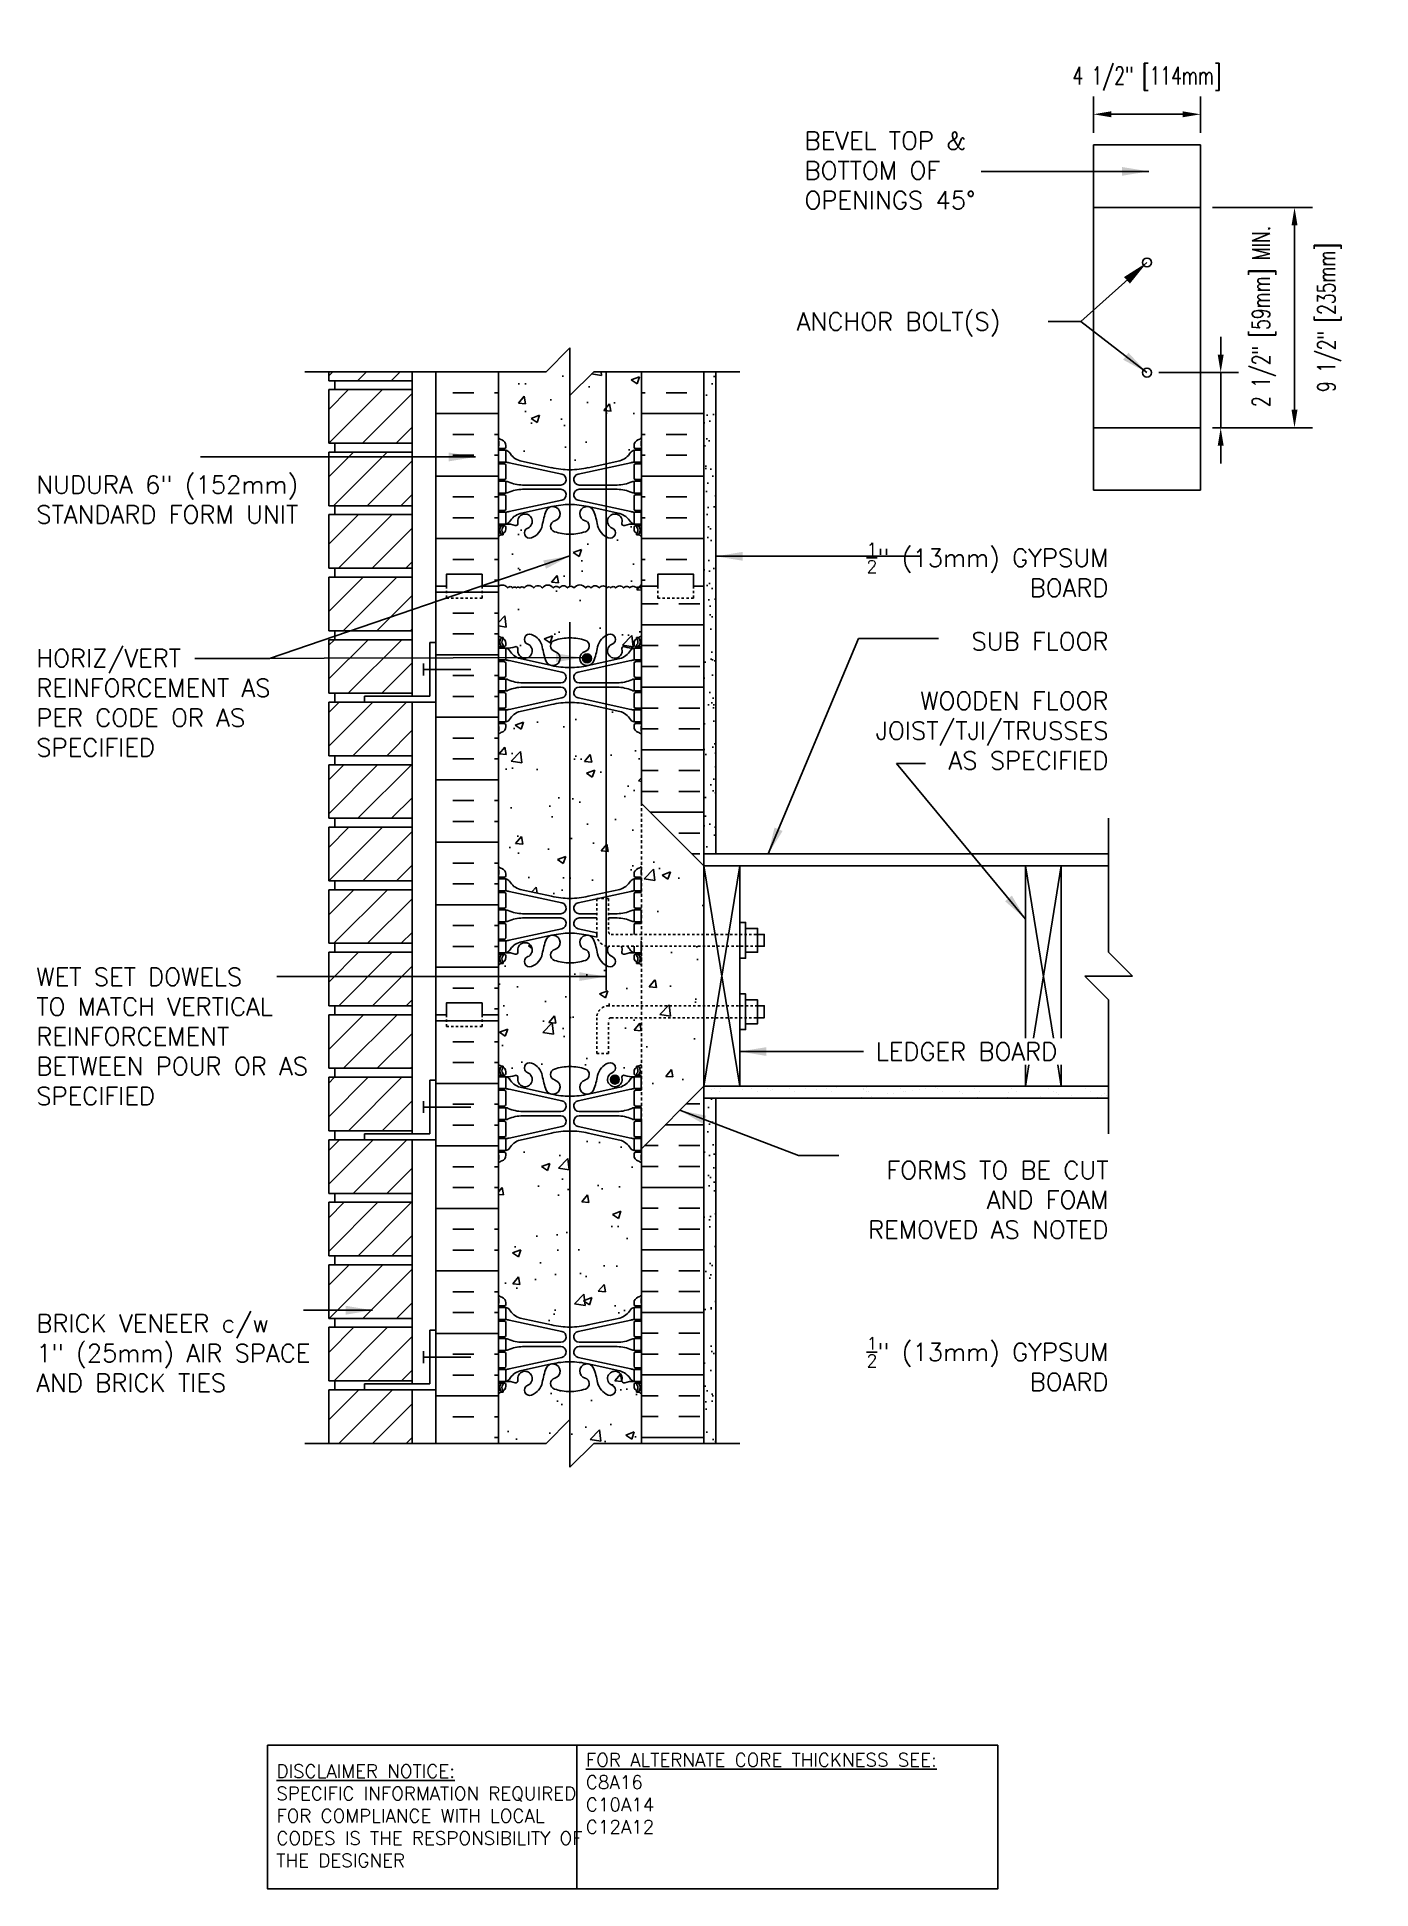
# Model space of a CAD drawing. Header units: inches. Extents: x 113.5 to 169.5, y -22.3 to 55.5.
import ezdxf
from ezdxf.enums import TextEntityAlignment as Align

# ---------------------------------------------------------------- set-up
doc = ezdxf.new("R2010")
doc.units = ezdxf.units.IN
doc.header["$LTSCALE"] = 0.5
doc.header["$MEASUREMENT"] = 0
doc.linetypes.add('DASHED2', pattern=[0.375, 0.25, -0.125])
doc.linetypes.add('HIDDEN2', pattern=[0.1875, 0.125, -0.0625])
for name, color, linetype in [('HATCH', 12, 'Continuous'), ('LINE15', 9, 'Continuous'), ('LINE18', 9, 'Continuous'), ('line25', 2, 'Continuous'), ('LINE3', 3, 'Continuous'), ('LINE50', 5, 'Continuous'), ('LINE9', 9, 'Continuous'), ('TEXT', 4, 'Continuous'), ('Web_Edge', 9, 'Continuous')]:
    doc.layers.add(name, color=color, linetype=linetype)
doc.styles.add('DIM', font='romans.shx', dxfattribs={"width": 0.7})
doc.styles.add('ROMANS', font='romans.shx', dxfattribs={"height": 1.125})
doc.styles.get("Standard").update_dxf_attribs({"font": 'romans.shx', "height": 1.125})
doc.dimstyles.new('ext_12', dxfattribs={"dimscale": 12, "dimtxt": 0.09375, "dimasz": 0.09375, "dimexe": 0.09375, "dimexo": 0.0625, "dimgap": 0.0625, "dimtad": 1, "dimdec": 1, "dimzin": 3, "dimdsep": 46, "dimlunit": 4, "dimtxsty": 'DIM', "dimcen": 0.09, "dimdle": 0.09375, "dimclrt": 4, "dimadec": 0, "dimazin": 0, "dimtfac": 1, "dimtdec": 1, "dimtmove": 2, "dimatfit": 3, "dimfxl": 1, "dimfrac": 2, "dimtolj": 1, "dimtzin": 0, "dimarcsym": 0})
doc.dimstyles.new('ext_8', dxfattribs={"dimscale": 8, "dimtxt": 0.09375, "dimasz": 0.09375, "dimexe": 0.09375, "dimexo": 0.0625, "dimgap": 0.0625, "dimtad": 1, "dimdec": 1, "dimzin": 3, "dimdsep": 46, "dimlunit": 4, "dimtxsty": 'DIM', "dimcen": 0.09, "dimdle": 0.09375, "dimclrt": 4, "dimadec": 0, "dimazin": 0, "dimtfac": 1, "dimtdec": 1, "dimtmove": 2, "dimatfit": 3, "dimfxl": 1, "dimfrac": 2, "dimtolj": 1, "dimtzin": 0, "dimarcsym": 0})
pattern_1 = [(37.5, (119.1024, -16.45135), (-0.031497, 0.963412), [0, -0.76, 0, -0.85, 0, -0.8125]), (7.5, (119.1024, -16.4513), (0.884888, 1.411073), [0, -0.41, 0, -0.685, 0, -0.2625]), (327.5, (118.4874, -16.45135), (1.557071, 0.00283), [0, -0.25, 0, -0.9, 0, -1.175]), (317.5, (118.4874, -16.4513), (1.503063, 0.438838), [0, -0.125, 0, -0.59, 0, -0.675])]

msp = doc.modelspace()

# ---------------------------------------------------------------- texts
at = {"layer": 'TEXT', "style": 'ROMANS'}
for s, p in [(' ANCHOR BOLT(S)', (144.911, 43.535)), (' LEDGER BOARD', (148.231, 12.878))]:
    msp.add_text(s, height=0.75, dxfattribs=at).set_placement(p, align=Align.MIDDLE_LEFT)
at = {"layer": 'TEXT', "char_height": 0.75, "style": 'ROMANS'}
for s, insert, width, attachment_point in [('BEVEL TOP & BOTTOM OF OPENINGS 45%%D', (145.754, 49.876), 11.05043, 4), ('NUDURA 6" (152mm)\\PSTANDARD FORM UNIT', (113.503, 36.057), 11.05043, 4), ('\\A1;{\\H0.7x;\\S1/2;\\H1.4286x;" }(13mm) GYPSUM BOARD', (158.512, 33.107), 11.05043, 6), ('SUB FLOOR\\P\\PWOODEN FLOOR JOIST/TJI/TRUSSES\\PAS SPECIFIED', (158.512, 27.603), 11.05043, 6), ('HORIZ/VERT REINFORCEMENT AS PER CODE OR AS SPECIFIED', (113.503, 27.523), 12.96959, 4), ('WET SET DOWELS \\PTO MATCH VERTICAL\\PREINFORCEMENT BETWEEN POUR OR AS SPECIFIED', (113.503, 13.513), 12.96959, 4), ('FORMS TO BE CUT AND FOAM REMOVED AS NOTED', (158.512, 6.648), 11.05043, 6), ('BRICK VENEER c/w\\P1" (25mm) AIR SPACE AND BRICK TIES', (113.503, 0.213), 12.96959, 4), ('\\A1;{\\H0.7x;\\S1/2;\\H1.4286x;"} (13mm) GYPSUM BOARD', (158.512, -0.242), 11.05043, 6)]:
    msp.add_mtext(s, dxfattribs=dict(at, insert=insert, width=width, attachment_point=attachment_point))
at = {"layer": 'TEXT', "char_height": 0.5625, "attachment_point": 4}
for s, insert, width in [('{\\LDISCLAIMER NOTICE:}\\PSPECIFIC INFORMATION REQUIRED FOR COMPLIANCE WITH LOCAL CODES IS THE RESPONSIBILITY OF THE DESIGNER', (123.581, -19.216), 14.00235), ('{\\LFOR ALTERNATE CORE THICKNESS SEE:\\P}C8A16\\PC10A14\\PC12A12', (136.573, -18.276), 23.33295)]:
    msp.add_mtext(s, dxfattribs=dict(at, insert=insert, width=width))

# ---------------------------------------------------------------- blocks, each defined once
blk = doc.blocks.new('*D2')
at = {"layer": 'Defpoints', "color": 0, "transparency": 16777216}
for p in [(160.125, 41.387), (163.22, 41.387), (162.375, 39.075)]:
    blk.add_point(p, dxfattribs=at)
at = {"layer": 'TEXT', "color": 0, "lineweight": -2, "transparency": 16777216}
for p, q in [((163.22, 42.137), (163.22, 42.887)), ((160.625, 41.387), (163.97, 41.387)), ((163.22, 39.075), (163.22, 41.387)), ((162.875, 39.075), (163.97, 39.075)), ((163.22, 38.325), (163.22, 37.575))]:
    blk.add_line(p, q, dxfattribs=at)
at = {"layer": 'TEXT', "color": 0, "transparency": 16777216}
for points in [[(163.095, 42.137), (163.345, 42.137), (163.22, 41.387)], [(163.095, 38.325), (163.345, 38.325), (163.22, 39.075)]]:
    blk.add_solid(points, dxfattribs=at)
at = {"layer": 'TEXT', "color": 4, "transparency": 16777216, "insert": (165.035, 43.745), "char_height": 0.75, "attachment_point": 5, "rotation": 90, "style": 'DIM'}
blk.add_mtext('\\A1;2 1/2" [59mm] MIN.', dxfattribs=at)
blk = doc.blocks.new('*D3')
at = {"layer": 'Defpoints', "color": 0, "transparency": 16777216}
for p in [(162.375, 48.325), (162.375, 39.075), (166.319, 39.075)]:
    blk.add_point(p, dxfattribs=at)
at = {"layer": 'TEXT', "color": 0, "lineweight": -2, "transparency": 16777216}
for p, q in [((162.875, 48.325), (167.069, 48.325)), ((166.319, 47.575), (166.319, 39.825)), ((162.875, 39.075), (167.069, 39.075))]:
    blk.add_line(p, q, dxfattribs=at)
at = {"layer": 'TEXT', "color": 0, "transparency": 16777216}
for points in [[(166.194, 47.575), (166.444, 47.575), (166.319, 48.325)], [(166.194, 39.825), (166.444, 39.825), (166.319, 39.075)]]:
    blk.add_solid(points, dxfattribs=at)
at = {"layer": 'TEXT', "color": 4, "transparency": 16777216, "insert": (167.782, 43.7), "char_height": 0.75, "attachment_point": 5, "rotation": 90, "style": 'DIM'}
blk.add_mtext('\\A1;9 1/2" [235mm]', dxfattribs=at)
blk = doc.blocks.new('*D4')
at = {"layer": 'Defpoints', "color": 0, "transparency": 16777216}
for p in [(157.875, 52.235), (157.875, 50.95), (162.375, 50.95)]:
    blk.add_point(p, dxfattribs=at)
at = {"layer": 'TEXT', "color": 0, "lineweight": -2, "transparency": 16777216}
for p, q in [((157.875, 51.45), (157.875, 52.985)), ((162.375, 51.45), (162.375, 52.985)), ((161.625, 52.235), (158.625, 52.235))]:
    blk.add_line(p, q, dxfattribs=at)
at = {"layer": 'TEXT', "color": 0, "transparency": 16777216}
for points in [[(158.625, 52.36), (158.625, 52.11), (157.875, 52.235)], [(161.625, 52.36), (161.625, 52.11), (162.375, 52.235)]]:
    blk.add_solid(points, dxfattribs=at)
at = {"layer": 'TEXT', "color": 4, "transparency": 16777216, "insert": (160.125, 53.735), "char_height": 0.75, "attachment_point": 5, "style": 'DIM'}
blk.add_mtext('\\A1;4 1/2" [114mm]', dxfattribs=at)

# ---------------------------------------------------------------- dimensions: what is measured, and where the dimension line sits
at = {"layer": 'TEXT'}
dim = msp.add_linear_dim(base=(157.875, 52.235), p1=(162.375, 50.95), p2=(157.875, 50.95), dimstyle='ext_8', dxfattribs=at)
dim.commit()
dim.dimension.update_dxf_attribs({"geometry": '*D4', "text_midpoint": (160.125, 53.735), "dimtype": 160})
dim = msp.add_linear_dim(base=(166.319144649, 39.074510963), p1=(162.375384853, 48.324510963), p2=(162.375384853, 39.074510963), angle=90, dimstyle='ext_8', dxfattribs=at)
dim.commit()
dim.dimension.update_dxf_attribs({"geometry": '*D3', "text_midpoint": (167.782305445, 43.699510963), "dimtype": 160})
dim = msp.add_linear_dim(base=(163.22, 41.387), p1=(162.375, 39.075), p2=(160.125, 41.387), angle=90, text='<> MIN.', dimstyle='ext_8', dxfattribs=at)
dim.commit()
dim.dimension.update_dxf_attribs({"geometry": '*D2', "text_midpoint": (165.035, 43.745), "dimtype": 160})

# ---------------------------------------------------------------- hatches: boundary and pattern name
at = {"layer": 'HATCH'}
h = msp.add_hatch(dxfattribs=at)
h.set_pattern_fill('AR-CONC', color=256, scale=0.5)
h.paths.add_polyline_path([(138.904, -1.488, 0.064398), (138.794, -1.422), (138.704, -1.422), (138.704, -1.38, -0.249069), (138.594, -1.173), (138.594, -1.105, -0.414214), (138.656, -1.043), (138.704, -1.043), (138.704, -0.973), (138.599, -0.973, 0.10046), (138.205, -1.03, -0.601435), (138.086, -0.925, 2.182095), (137.676, -1.138, -1), (137.512, -1.546, -0.24438), (137.064, -1.026, 0.053157), (136.898, -0.412, 1.553132), (136.54, -0.836, -0.735593), (136.552, -1.294, -0.082755), (135.904, -1.402), (135.904, -3.577), (135.904, -4.577), (136.904, -3.577), (138.904, -3.577)])
h.paths.add_polyline_path([(135.904, -1.402, -0.082755), (135.255, -1.294, -0.735593), (135.268, -0.836, 1.553132), (134.91, -0.412, 0.053157), (134.744, -1.026, -0.24438), (134.296, -1.546, -1), (134.132, -1.138, 2.182095), (133.722, -0.925, -0.601435), (133.602, -1.03, 0.10046), (133.209, -0.973), (133.104, -0.973), (133.104, -1.043), (133.151, -1.043, -0.414214), (133.214, -1.105), (133.214, -1.173, -0.249069), (133.104, -1.38), (133.104, -1.422), (133.014, -1.422, 0.064398), (132.904, -1.488), (132.904, -3.577), (134.904, -3.577), (135.904, -2.577)])
h.paths.add_polyline_path([(135.904, 9.54, 0.057795), (135.136, 9.451), (133.814, 9.161, 0.196323), (133.365, 8.814, -0.188973), (133.209, 8.72), (133.104, 8.72), (133.104, 8.65), (133.151, 8.65, -0.414214), (133.214, 8.587), (133.214, 8.52, -0.317837), (133.047, 8.284, 0.082415), (132.904, 8.205), (132.904, 2.642, 0.082415), (133.047, 2.563, -0.317837), (133.214, 2.327), (133.214, 2.26, -0.414214), (133.151, 2.197), (133.104, 2.197), (133.104, 2.127), (133.209, 2.127, -0.188973), (133.365, 2.032, 0.196323), (133.814, 1.686), (135.136, 1.396, 0.057795), (135.904, 1.307)])
h.paths.add_polyline_path([(138.904, 8.205, 0.082415), (138.76, 8.284, -0.317837), (138.594, 8.52), (138.594, 8.587, -0.414214), (138.656, 8.65), (138.704, 8.65), (138.704, 8.72), (138.599, 8.72, -0.188973), (138.443, 8.814, 0.196323), (137.994, 9.161), (136.672, 9.451, 0.057795), (135.904, 9.54), (135.904, 1.307, 0.057795), (136.672, 1.396), (137.994, 1.686, 0.196323), (138.443, 2.032, -0.188973), (138.599, 2.127), (138.704, 2.127), (138.704, 2.197), (138.656, 2.197, -0.414214), (138.594, 2.26), (138.594, 2.327, -0.317837), (138.76, 2.563, 0.082415), (138.904, 2.642)])
h.paths.add_polyline_path([(135.904, 16.598, -0.082755), (135.255, 16.706, -0.735593), (135.268, 17.164, 1.553132), (134.91, 17.588, 0.053157), (134.744, 16.974, -0.24438), (134.296, 16.454, -1), (134.132, 16.862, 2.182095), (133.722, 17.075, -0.601435), (133.602, 16.97, 0.10046), (133.209, 17.027), (133.104, 17.027), (133.104, 16.957), (133.151, 16.957, -0.414214), (133.214, 16.895), (133.214, 16.827, -0.249069), (133.104, 16.62), (133.104, 16.578), (133.014, 16.578, 0.064398), (132.904, 16.512), (132.904, 14.423), (132.904, 12.334, 0.064398), (133.014, 12.268), (133.104, 12.268), (133.104, 12.227, -0.249069), (133.214, 12.02), (133.214, 11.952, -0.414214), (133.151, 11.89), (133.104, 11.89), (133.104, 11.82), (133.209, 11.82, 0.10046), (133.602, 11.877, -0.601435), (133.722, 11.772, 2.182095), (134.132, 11.985, -1), (134.296, 12.393, -0.24438), (134.744, 11.873, 0.053157), (134.91, 11.259, 1.553132), (135.268, 11.683, -0.735593), (135.255, 12.141, -0.082755), (135.904, 12.249)])
h.paths.add_polyline_path([(137.029, 14.298, -0.414214), (137.529, 14.798), (138.904, 14.798), (138.904, 16.512, 0.064398), (138.794, 16.578), (138.704, 16.578), (138.704, 16.62, -0.249069), (138.594, 16.827), (138.594, 16.895, -0.414214), (138.656, 16.957), (138.704, 16.957), (138.704, 17.027), (138.599, 17.027, 0.10046), (138.205, 16.97, -0.601435), (138.086, 17.075, 0.191974), (138.053, 17.298), (137.525, 17.298, 0.45754), (137.676, 16.862, -1), (137.512, 16.454, -0.24438), (137.064, 16.974, 0.053157), (136.898, 17.588, 1.553132), (136.54, 17.164, -0.735593), (136.552, 16.706, -0.082755), (135.904, 16.598), (135.904, 12.249, -0.082755), (136.552, 12.141, -0.735593), (136.54, 11.683, 1.553132), (136.898, 11.259, 0.053157), (137.064, 11.873, -0.24438), (137.512, 12.393, -1), (137.676, 11.985, 2.182095), (138.086, 11.772, -0.601435), (138.205, 11.877, 0.10046), (138.599, 11.82), (138.704, 11.82), (138.704, 11.89), (138.656, 11.89, -0.414214), (138.594, 11.952), (138.594, 12.02, -0.249069), (138.704, 12.227), (138.704, 12.268), (138.794, 12.268, 0.064398), (138.904, 12.334), (138.904, 14.298), (137.629, 14.298, 0.414214), (137.529, 14.198), (137.529, 12.798), (137.029, 12.798)])
h.paths.add_polyline_path([(137.976, 11.702, -1), (137.601, 11.702, -1)], flags=16)
h.paths.add_polyline_path([(135.904, 27.54, 0.057795), (135.136, 27.451), (133.814, 27.161, 0.196323), (133.365, 26.814, -0.188973), (133.209, 26.72), (133.104, 26.72), (133.104, 26.65), (133.151, 26.65, -0.414214), (133.214, 26.587), (133.214, 26.52, -0.317837), (133.047, 26.284, 0.082415), (132.904, 26.205), (132.904, 20.642, 0.082415), (133.047, 20.563, -0.317837), (133.214, 20.327), (133.214, 20.26, -0.414214), (133.151, 20.197), (133.104, 20.197), (133.104, 20.127), (133.209, 20.127, -0.188973), (133.365, 20.032, 0.196323), (133.814, 19.686), (135.136, 19.396, 0.057795), (135.904, 19.307)])
h.paths.add_polyline_path([(137.421, 27.287), (136.672, 27.451, 0.057795), (135.904, 27.54), (135.904, 19.307, 0.057795), (136.672, 19.396), (137.421, 19.56)])
h.paths.add_polyline_path([(138.904, 23.298), (138.904, 26.205, 0.082415), (138.76, 26.284, -0.317837), (138.594, 26.52), (138.594, 26.587, -0.414214), (138.656, 26.65), (138.704, 26.65), (138.704, 26.72), (138.599, 26.72, -0.188973), (138.443, 26.814, 0.196323), (137.994, 27.161), (137.421, 27.287), (137.421, 19.56), (137.994, 19.686, 0.196323), (138.443, 20.032, -0.188973), (138.599, 20.127), (138.704, 20.127), (138.704, 20.197), (138.656, 20.197, -0.414214), (138.594, 20.26), (138.594, 20.327, -0.317837), (138.76, 20.563, 0.082415), (138.904, 20.642)])
h.paths.add_polyline_path([(137.421, 32.391, 0.424523), (137.131, 32.345, 0.520567), (136.782, 32.345, 0.520567), (136.559, 32.345, 0.520567), (136.071, 32.345, 0.520567), (135.806, 32.345, 0.520567), (135.457, 32.345, 0.520567), (135.206, 32.345, 0.520567), (134.746, 32.345, 0.520567), (134.384, 32.345, 0.520567), (133.979, 32.345, 0.520567), (133.798, 32.345, 0.520567), (133.658, 32.345, 0.520567), (133.505, 32.345, 0.520567), (133.296, 32.345, 0.400937), (132.904, 32.423), (132.904, 30.334, 0.064398), (133.014, 30.268), (133.104, 30.268), (133.104, 30.227, -0.249069), (133.214, 30.02), (133.214, 29.952, -0.414214), (133.151, 29.89), (133.104, 29.89), (133.104, 29.82), (133.209, 29.82, 0.10046), (133.602, 29.877, -0.601435), (133.722, 29.772, 2.182095), (134.132, 29.985, -1), (134.296, 30.393, -0.24438), (134.744, 29.873, 0.053157), (134.91, 29.259, 1.553132), (135.268, 29.683, -0.735593), (135.255, 30.141, -0.082755), (135.904, 30.249, -0.082755), (136.552, 30.141, -0.735593), (136.54, 29.683, 1.553132), (136.898, 29.259, 0.053157), (137.064, 29.873, -0.208709), (137.421, 30.35)])
h.paths.add_polyline_path([(136.81, 29.389, -1), (136.435, 29.389, -1)], flags=16)
h.paths.add_polyline_path([(138.904, 32.303, 0.513879), (138.693, 32.345, 0.520567), (138.414, 32.345, 0.520567), (138.163, 32.345, 0.520567), (137.828, 32.345, 0.520567), (137.619, 32.345, 0.520567), (137.465, 32.345, 0.078661), (137.421, 32.391), (137.421, 30.35, -0.033939), (137.512, 30.393, -1), (137.676, 29.985, 2.182095), (138.086, 29.772, -0.601435), (138.205, 29.877, 0.10046), (138.599, 29.82), (138.704, 29.82), (138.704, 29.89), (138.656, 29.89, -0.414214), (138.594, 29.952), (138.594, 30.02, -0.249069), (138.704, 30.227), (138.704, 30.268), (138.794, 30.268, 0.064398), (138.904, 30.334)])
h.paths.add_polyline_path([(138.904, 34.512, 0.064398), (138.794, 34.578), (138.704, 34.578), (138.704, 34.62, -0.249069), (138.594, 34.827), (138.594, 34.895, -0.414214), (138.656, 34.957), (138.704, 34.957), (138.704, 35.027), (138.599, 35.027, 0.10046), (138.205, 34.97, -0.601435), (138.086, 35.075, 2.182095), (137.676, 34.862, -1), (137.512, 34.454, -0.033939), (137.421, 34.497), (137.421, 32.391, -0.078661), (137.465, 32.345, -0.520567), (137.619, 32.345, -0.520567), (137.828, 32.345, -0.520567), (138.163, 32.345, -0.520567), (138.414, 32.345, -0.520567), (138.693, 32.345, -0.513879), (138.904, 32.303), (138.904, 32.423)])
h.paths.add_polyline_path([(137.421, 34.497, -0.208709), (137.064, 34.974, 0.053157), (136.898, 35.588, 1.553132), (136.54, 35.164, -0.735593), (136.552, 34.706, -0.082755), (135.904, 34.598), (135.904, 32.41, -0.302742), (136.071, 32.345, -0.520567), (136.559, 32.345, -0.520567), (136.782, 32.345, -0.520567), (137.131, 32.345, -0.424523), (137.421, 32.391)])
h.paths.add_polyline_path([(135.904, 34.598, -0.082755), (135.255, 34.706, -0.735593), (135.268, 35.164, 1.553132), (134.91, 35.588, 0.053157), (134.744, 34.974, -0.24438), (134.296, 34.454, -1), (134.132, 34.862, 2.182095), (133.722, 35.075, -0.601435), (133.602, 34.97, 0.10046), (133.209, 35.027), (133.104, 35.027), (133.104, 34.957), (133.151, 34.957, -0.414214), (133.214, 34.895), (133.214, 34.827, -0.249069), (133.104, 34.62), (133.104, 34.578), (133.014, 34.578, 0.064398), (132.904, 34.512), (132.904, 32.423, -0.400937), (133.296, 32.345, -0.520567), (133.505, 32.345, -0.520567), (133.658, 32.345, -0.520567), (133.798, 32.345, -0.520567), (133.979, 32.345, -0.520567), (134.384, 32.345, -0.520567), (134.746, 32.345, -0.520567), (135.206, 32.345, -0.520567), (135.457, 32.345, -0.520567), (135.806, 32.345, -0.18817), (135.904, 32.41)])
h.paths.add_polyline_path([(135.904, 40.423), (135.904, 41.423), (135.904, 42.423), (134.904, 41.423), (132.904, 41.423), (132.904, 38.642, 0.082415), (133.047, 38.563, -0.317837), (133.214, 38.327), (133.214, 38.26, -0.414214), (133.151, 38.197), (133.104, 38.197), (133.104, 38.127), (133.209, 38.127, -0.188973), (133.365, 38.032, 0.196323), (133.814, 37.686), (135.136, 37.396, 0.057795), (135.904, 37.307)])
h.paths.add_polyline_path([(137.421, 41.423), (136.904, 41.423), (135.904, 40.423), (135.904, 37.307, 0.057795), (136.672, 37.396), (137.421, 37.56)])
h.paths.add_polyline_path([(138.904, 41.423), (137.421, 41.423), (137.421, 37.56), (137.994, 37.686, 0.196323), (138.443, 38.032, -0.188973), (138.599, 38.127), (138.704, 38.127), (138.704, 38.197), (138.656, 38.197, -0.414214), (138.594, 38.26), (138.594, 38.327, -0.317837), (138.76, 38.563, 0.082415), (138.904, 38.642)])
h = msp.add_hatch(dxfattribs=at)
h.set_pattern_fill('ANSI31', color=256, scale=8, style=0)
h.set_pattern_definition([(45, (28.4787, -16.4513), (-0.707107, 0.707107), [])])
h.paths.add_polyline_path([(129.279, -1.327), (125.779, -1.327), (125.779, -3.577), (129.279, -3.577)])
h.paths.add_polyline_path([(129.279, 1.298), (125.779, 1.298), (125.779, -0.952), (129.279, -0.952)])
h.paths.add_polyline_path([(129.279, 3.923), (125.779, 3.923), (125.779, 1.673), (129.279, 1.673)])
h.paths.add_polyline_path([(129.279, 6.548), (125.779, 6.548), (125.779, 4.298), (129.279, 4.298)])
h.paths.add_polyline_path([(129.279, 9.173), (125.779, 9.173), (125.779, 6.923), (129.279, 6.923)])
h.paths.add_polyline_path([(129.279, 11.798), (125.779, 11.798), (125.779, 9.548), (129.279, 9.548)])
h.paths.add_polyline_path([(129.279, 14.423), (125.779, 14.423), (125.779, 12.173), (129.279, 12.173)])
h.paths.add_polyline_path([(129.279, 17.048), (125.779, 17.048), (125.779, 14.798), (129.279, 14.798)])
h.paths.add_polyline_path([(129.279, 19.673), (125.779, 19.673), (125.779, 17.423), (129.279, 17.423)])
h.paths.add_polyline_path([(129.279, 22.298), (125.779, 22.298), (125.779, 20.048), (129.279, 20.048)])
h.paths.add_polyline_path([(129.279, 24.892), (125.779, 24.892), (125.779, 22.673), (129.279, 22.673)])
h.paths.add_polyline_path([(129.279, 27.548), (125.779, 27.548), (125.779, 25.298), (129.279, 25.298)])
h.paths.add_polyline_path([(129.279, 29.277), (125.779, 29.277), (125.779, 27.923), (129.279, 27.923)])
h.paths.add_polyline_path([(129.279, 30.173), (125.779, 30.173), (125.779, 29.277), (129.279, 29.277)])
h.paths.add_polyline_path([(129.279, 32.798), (125.779, 32.798), (125.779, 30.548), (129.279, 30.548)])
h.paths.add_polyline_path([(129.279, 35.423), (125.779, 35.423), (125.779, 33.173), (129.279, 33.173)])
h.paths.add_polyline_path([(129.279, 38.048), (125.779, 38.048), (125.779, 35.798), (129.279, 35.798)])
h.paths.add_polyline_path([(129.279, 40.673), (125.779, 40.673), (125.779, 38.423), (129.279, 38.423)])
h.paths.add_polyline_path([(129.279, 41.423), (125.779, 41.423), (125.779, 41.048), (129.279, 41.048)])
h = msp.add_hatch(dxfattribs=at)
h.set_pattern_fill('INSUL', color=256, scale=7, style=0)
h.set_pattern_definition([(0, (-2793.2578, -364.586), (0, 2.625), []), (0, (-2793.2578, -363.711), (0, 2.625), [0.875, -0.875]), (0, (-2793.2578, -362.836), (0, 2.625), [0.875, -0.875])])
h.paths.add_polyline_path([(132.904, 41.423), (130.279, 41.423), (130.279, 32.423), (130.716, 32.423), (130.716, 32.923), (132.216, 32.923), (132.216, 32.423), (132.904, 32.423)])
h = msp.add_hatch(dxfattribs=at)
h.set_pattern_fill('INSUL', color=256, scale=7, style=0)
h.set_pattern_definition([(180, (3065.0654, -364.586), (0, 2.625), []), (180, (3065.0654, -363.711), (0, 2.625), [0.875, -0.875]), (180, (3065.0654, -362.836), (0, 2.625), [0.875, -0.875])])
h.paths.add_polyline_path([(141.529, 41.423), (138.904, 41.423), (138.904, 32.423), (139.591, 32.423), (139.591, 32.923), (141.091, 32.923), (141.091, 32.423), (141.529, 32.423)])
h = msp.add_hatch(dxfattribs=at)
h.set_pattern_fill('AR-SAND', color=256, scale=0.5, style=0)
h.set_pattern_definition(pattern_1)
h.paths.add_polyline_path([(142.029, 41.423), (141.529, 41.423), (141.529, 21.173), (142.029, 21.173)])
h = msp.add_hatch(dxfattribs=at)
h.set_pattern_fill('INSUL', color=256, scale=7, style=0)
h.set_pattern_definition([(0, (-2793.2578, -382.586), (0, 2.625), []), (0, (-2793.2578, -381.711), (0, 2.625), [0.875, -0.875]), (0, (-2793.2578, -380.836), (0, 2.625), [0.875, -0.875])])
h.paths.add_polyline_path([(130.279, 14.423), (130.716, 14.423), (130.716, 14.923), (132.216, 14.923), (132.216, 14.423), (132.904, 14.423), (132.904, 32.423), (132.216, 32.423), (132.216, 32.923), (130.716, 32.923), (130.716, 32.423), (130.279, 32.423)])
h = msp.add_hatch(dxfattribs=at)
h.set_pattern_fill('INSUL', color=256, scale=7, style=0)
h.set_pattern_definition([(0, (28.4787, -16.4513), (0, 2.625), []), (0, (28.4787, -15.5763), (0, 2.625), [0.875, -0.875]), (0, (28.4787, -14.7013), (0, 2.625), [0.875, -0.875])])
h.paths.add_polyline_path([(138.904, 23.298), (141.529, 20.673), (141.529, 32.423), (141.091, 32.423), (141.091, 31.923), (139.591, 31.923), (139.591, 32.423), (138.904, 32.423)])
h.paths.add_polyline_path([(141.529, 11.423), (138.904, 8.798), (138.904, -3.577), (141.529, -3.577)])
h = msp.add_hatch(dxfattribs=at)
h.set_pattern_fill('AR-CONC', color=256, scale=0.5, style=0)
h.set_pattern_definition([(50, (5.4798, -139.2158), (3.5863, -0.31376), [0.375, -4.125]), (355, (5.4798, -139.2158), (-0.693757, 3.76096), [0.3, -3.3]), (100.4514, (5.7786, -139.242), (2.892547, 3.4472), [0.3187, -3.50571]), (46.1842, (5.4798, -138.216), (5.336205, -0.827595), [0.5625, -6.1875]), (96.6356, (5.9244, -138.285), (4.67331, 4.87059), [0.47805, -5.25856]), (351.1842, (5.48, -138.216), (4.67331, 4.8706), [0.45, -4.95]), (21, (5.9798, -138.4658), (2.984535, -2.013094), [0.375, -4.125]), (326, (5.9798, -138.4658), (1.216577, 3.62575), [0.3, -3.3]), (71.4514, (6.2285, -138.6335), (4.201113, 1.61265), [0.3187, -3.50571]), (37.5, (5.4798, -139.2158), (0.060799, 1.664469), [0, -3.26, 0, -3.35, 0, -3.3125]), (7.5, (5.4798, -139.2158), (1.315348, 1.972059), [0, -1.91, 0, -3.185, 0, -1.2625]), (327.5, (4.3648, -139.2158), (2.669112, -0.112774), [0, -1.25, 0, -3.9, 0, -5.175]), (317.5, (3.8648, -139.2158), (2.91593, 0.500525), [0, -1.625, 0, -2.59, 0, -3.675])])
h.paths.add_polyline_path([(141.529, 18.111), (138.904, 18.111), (138.904, 13.986), (141.529, 13.986)])
h.paths.add_polyline_path([(141.529, 12.548), (141.529, 13.486), (138.904, 13.486), (138.904, 9.923)])
h.paths.add_polyline_path([(138.904, 22.173), (138.904, 18.611), (141.529, 18.611), (141.529, 19.548)])
h = msp.add_hatch(dxfattribs=at)
h.set_pattern_fill('INSUL', color=256, scale=7, style=0)
h.set_pattern_definition([(0, (-2793.2578, -400.586), (0, 2.625), []), (0, (-2793.2578, -399.711), (0, 2.625), [0.875, -0.875]), (0, (-2793.2578, -398.836), (0, 2.625), [0.875, -0.875])])
h.paths.add_polyline_path([(130.279, -3.577), (130.716, -3.577), (130.716, -3.077), (132.216, -3.077), (132.216, -3.577), (132.904, -3.577), (132.904, 14.423), (132.216, 14.423), (132.216, 14.923), (130.716, 14.923), (130.716, 14.423), (130.279, 14.423)])
h = msp.add_hatch(dxfattribs=at)
h.set_pattern_fill('AR-SAND', color=256, scale=0.5, style=0)
h.set_pattern_definition(pattern_1)
h.paths.add_polyline_path([(142.029, 10.612), (141.935, 10.923), (141.529, 10.923), (141.529, -3.577), (142.029, -3.577)])
at = {"layer": 'LINE3'}
for points in [[(136.81, 29.389, 1), (136.435, 29.389, 1)], [(137.976, 11.702, 1), (137.601, 11.702, 1)]]:
    msp.add_hatch(color=256, dxfattribs=at).paths.add_polyline_path(points)

# ---------------------------------------------------------------- linework, layer by layer
at = {"layer": 'HATCH'}
for p, q in [((143.029, 20.673), (141.529, 11.423)), ((143.029, 11.423), (141.529, 20.673)), ((156.202, 13.44), (155.029, 20.673)), ((156.529, 20.673), (155.356, 13.44)), ((155.173, 12.315), (155.029, 11.423)), ((156.529, 11.423), (156.384, 12.315)), ((141.839, 11.278), (141.839, 11.278)), ((141.988, 11.317), (141.988, 11.317)), ((142.199, 11.183), (142.199, 11.183)), ((142.214, 11.344), (142.214, 11.344)), ((143.147, 11.295), (143.147, 11.295)), ((143.545, 11.32), (143.545, 11.32)), ((143.756, 11.186), (143.756, 11.186)), ((144.214, 11.327), (144.214, 11.327)), ((144.307, 11.243), (144.307, 11.243)), ((144.426, 11.289), (144.426, 11.289)), ((145.103, 11.323), (145.103, 11.323)), ((145.313, 11.189), (145.313, 11.189)), ((145.777, 11.337), (145.777, 11.337)), ((146.245, 11.283), (146.245, 11.283)), ((146.66, 11.326), (146.66, 11.326)), ((146.87, 11.191), (146.87, 11.191)), ((147.086, 11.354), (147.086, 11.354)), ((148.151, 10.955), (148.151, 10.955)), ((148.217, 11.329), (148.217, 11.329)), ((148.245, 11.266), (148.245, 11.266)), ((148.338, 11.181), (148.338, 11.181)), ((148.365, 11.348), (148.365, 11.348)), ((148.428, 11.194), (148.428, 11.194)), ((148.558, 11.009), (148.558, 11.009)), ((149.237, 11.098), (149.237, 11.098)), ((149.497, 11.132), (149.497, 11.132)), ((149.715, 11.396), (149.715, 11.396)), ((149.774, 11.331), (149.774, 11.331)), ((149.904, 11.186), (149.904, 11.186)), ((149.985, 11.197), (149.985, 11.197)), ((150.276, 11.222), (150.276, 11.222)), ((150.583, 11.275), (150.583, 11.275)), ((150.843, 11.309), (150.843, 11.309)), ((151.024, 11.413), (151.024, 11.413)), ((151.25, 11.363), (151.25, 11.363)), ((151.331, 11.334), (151.331, 11.334)), ((151.542, 11.2), (151.542, 11.2)), ((151.7, 10.944), (151.7, 10.944)), ((152.276, 11.205), (152.276, 11.205)), ((152.303, 11.407), (152.303, 11.407)), ((152.369, 11.12), (152.369, 11.12)), ((152.888, 11.337), (152.888, 11.337)), ((153.009, 10.961), (153.009, 10.961)), ((153.099, 11.203), (153.099, 11.203)), ((154.288, 10.955), (154.288, 10.955)), ((154.307, 11.16), (154.307, 11.16)), ((154.445, 11.34), (154.445, 11.34)), ((154.656, 11.206), (154.656, 11.206)), ((155.638, 11.004), (155.638, 11.004)), ((156.002, 11.343), (156.002, 11.343)), ((156.213, 11.208), (156.213, 11.208)), ((156.307, 11.143), (156.307, 11.143)), ((156.399, 11.059), (156.399, 11.059)), ((156.947, 11.02), (156.947, 11.02)), ((157.559, 11.346), (157.559, 11.346)), ((157.77, 11.211), (157.77, 11.211)), ((157.773, 10.927), (157.773, 10.927)), ((158.034, 10.961), (158.034, 10.961)), ((158.226, 11.014), (158.226, 11.014)), ((158.338, 11.099), (158.338, 11.099)), ((158.44, 11.015), (158.44, 11.015))]:
    msp.add_line(p, q, dxfattribs=at)
msp.add_lwpolyline([(132.904, 32.423, -0.400937), (133.296, 32.345, -0.520567), (133.505, 32.345, -0.520567), (133.658, 32.345, -0.520567), (133.798, 32.345, -0.520567), (133.979, 32.345, -0.520567), (134.384, 32.345, -0.520567), (134.746, 32.345, -0.520567), (135.206, 32.345, -0.520567), (135.457, 32.345, -0.520567), (135.806, 32.345, -0.520567), (136.071, 32.345, -0.520567), (136.559, 32.345, -0.520567), (136.782, 32.345, -0.520567), (137.131, 32.345, -0.520567), (137.465, 32.345, -0.520567), (137.619, 32.345, -0.520567), (137.828, 32.345, -0.520567), (138.163, 32.345, -0.520567), (138.414, 32.345, -0.520567), (138.693, 32.345, -0.513879), (138.904, 32.303)], format="xyb", dxfattribs=at)
at = {"layer": 'LINE15', "linetype": 'HIDDEN2'}
for points in [[(143.779, 17.298), (137.529, 17.298, -0.414214), (137.029, 17.798), (137.029, 19.298), (137.529, 19.298), (137.529, 17.898, 0.414214), (137.629, 17.798), (143.779, 17.798)], [(143.779, 14.798), (137.529, 14.798, 0.414214), (137.029, 14.298), (137.029, 12.798), (137.529, 12.798), (137.529, 14.198, -0.414214), (137.629, 14.298), (143.779, 14.298)]]:
    msp.add_lwpolyline(points, format="xyb", dxfattribs=at)
at = {"layer": 'LINE18'}
for points in [[(143.029, 16.798), (143.279, 16.798), (143.279, 18.298), (143.029, 18.298)], [(143.279, 17.048), (143.779, 17.048), (143.779, 18.048), (143.279, 18.048)], [(143.029, 15.298), (143.279, 15.298), (143.279, 13.798), (143.029, 13.798)], [(143.279, 15.048), (143.779, 15.048), (143.779, 14.048), (143.279, 14.048)]]:
    msp.add_lwpolyline(points, close=True, dxfattribs=at)
for points in [[(143.779, 17.298), (144.06, 17.298), (144.06, 17.798), (143.779, 17.798)], [(143.779, 14.798), (144.06, 14.798), (144.06, 14.298), (143.779, 14.298)]]:
    msp.add_lwpolyline(points, dxfattribs=at)
at = {"layer": 'line25'}
for p, q in [((125.779, 41.048), (125.779, 41.423)), ((129.279, 27.798), (129.279, 41.423)), ((132.904, 41.423), (132.904, 32.423)), ((138.904, 32.423), (138.904, 41.423)), ((125.779, 41.048), (129.279, 41.048)), ((125.779, 40.673), (129.279, 40.673)), ((125.779, 38.423), (125.779, 40.673)), ((126.029, 40.673), (126.029, 41.048)), ((126.029, 40.673), (126.029, 41.048)), ((125.779, 38.423), (129.279, 38.423)), ((126.029, 38.048), (126.029, 38.423)), ((125.779, 38.048), (129.279, 38.048)), ((125.779, 35.798), (125.779, 38.048)), ((125.779, 35.798), (129.279, 35.798)), ((126.029, 35.423), (126.029, 35.798)), ((125.779, 35.423), (129.279, 35.423)), ((125.779, 33.173), (125.779, 35.423)), ((125.779, 33.173), (129.279, 33.173)), ((125.779, 30.548), (125.779, 32.798)), ((125.779, 32.798), (129.279, 32.798)), ((126.029, 32.798), (126.029, 33.173)), ((132.904, 32.423), (132.904, 14.423)), ((138.904, 23.298), (138.904, 32.423)), ((125.779, 30.548), (129.279, 30.548)), ((126.029, 30.173), (126.029, 30.548)), ((125.779, 27.923), (125.779, 30.173)), ((125.779, 30.173), (129.279, 30.173)), ((125.779, 27.923), (129.279, 27.923)), ((125.779, 25.298), (125.779, 27.548)), ((125.779, 27.548), (129.279, 27.548)), ((126.029, 27.548), (126.029, 27.923)), ((129.279, 9.423), (129.279, 27.548)), ((125.779, 25.298), (129.279, 25.298)), ((125.779, 22.673), (125.779, 24.923)), ((125.779, 24.923), (129.279, 24.923)), ((126.029, 24.923), (126.029, 25.298)), ((125.779, 22.673), (129.279, 22.673)), ((126.029, 22.298), (126.029, 22.673)), ((126.029, 22.298), (126.029, 22.673)), ((141.529, 20.673), (138.904, 23.298)), ((125.779, 20.048), (125.779, 22.298)), ((125.779, 22.298), (129.279, 22.298)), ((141.529, 20.673), (158.512, 20.673)), ((141.529, 20.673), (141.529, 11.423)), ((143.029, 20.673), (143.029, 11.423)), ((155.029, 20.673), (155.029, 13.44)), ((156.529, 20.673), (156.529, 13.44)), ((125.779, 20.048), (129.279, 20.048)), ((125.779, 17.423), (125.779, 19.673)), ((125.779, 19.673), (129.279, 19.673)), ((126.029, 19.673), (126.029, 20.048)), ((125.779, 17.423), (129.279, 17.423)), ((126.029, 17.048), (126.029, 17.423)), ((125.779, 14.798), (125.779, 17.048)), ((125.779, 17.048), (129.279, 17.048)), ((125.779, 14.798), (129.279, 14.798)), ((126.029, 14.423), (126.029, 14.798)), ((125.779, 14.423), (129.279, 14.423)), ((125.779, 12.173), (125.779, 14.423)), ((132.904, 14.423), (132.904, -3.577)), ((125.779, 12.173), (129.279, 12.173)), ((125.779, 11.798), (129.279, 11.798)), ((125.779, 9.548), (125.779, 11.798)), ((126.029, 11.798), (126.029, 12.173)), ((155.029, 12.315), (155.029, 11.423)), ((156.529, 12.315), (156.529, 11.423)), ((141.529, 11.423), (138.904, 8.798)), ((141.529, 11.423), (158.512, 11.423)), ((125.779, 9.548), (129.279, 9.548)), ((126.029, 9.173), (126.029, 9.548)), ((138.904, -3.577), (138.904, 9.923)), ((125.779, 9.173), (129.279, 9.173)), ((125.779, 6.923), (125.779, 9.173)), ((129.279, -1.077), (129.279, 9.173)), ((125.779, 6.923), (129.279, 6.923)), ((125.779, 6.548), (129.279, 6.548)), ((125.779, 4.298), (125.779, 6.548)), ((126.029, 6.548), (126.029, 6.923)), ((126.029, 6.548), (126.029, 6.923)), ((125.779, 4.298), (129.279, 4.298)), ((125.779, 3.923), (129.279, 3.923)), ((125.779, 1.673), (125.779, 3.923)), ((126.029, 3.923), (126.029, 4.298)), ((125.779, 1.673), (129.279, 1.673)), ((126.029, 1.298), (126.029, 1.673)), ((125.779, 1.298), (129.279, 1.298)), ((125.779, -0.952), (125.779, 1.298)), ((125.779, -0.952), (129.279, -0.952)), ((125.779, -1.327), (129.279, -1.327)), ((125.779, -3.577), (125.779, -1.327)), ((126.029, -1.327), (126.029, -0.952)), ((129.279, -3.577), (129.279, -1.327)), ((125.779, -3.577), (129.279, -3.577))]:
    msp.add_line(p, q, dxfattribs=at)
at = {"layer": 'LINE3'}
for p, q in [((137.421, 41.423), (137.421, 15.461)), ((135.904, 40.423), (135.904, 32.41)), ((135.904, 30.91), (135.904, -3.577))]:
    msp.add_line(p, q, dxfattribs=at)
for centre in [(136.622, 29.389), (137.789, 11.702)]:
    msp.add_circle(centre, 0.188, dxfattribs=at)
at = {"layer": 'LINE50'}
for p, q in [((130.279, 32.423), (130.279, 41.423)), ((141.529, 32.423), (141.529, 41.423)), ((130.279, 14.423), (130.279, 32.423)), ((141.529, 20.673), (141.529, 32.423)), ((130.279, -3.577), (130.279, 14.423)), ((141.529, -3.577), (141.529, 11.423))]:
    msp.add_line(p, q, dxfattribs=at)
for points in [[(132.904, 32.423), (132.216, 32.423), (132.216, 32.923), (130.716, 32.923), (130.716, 32.423), (130.279, 32.423)], [(130.279, 32.423), (130.716, 32.423), (130.716, 32.923), (132.216, 32.923), (132.216, 32.423), (132.904, 32.423)], [(138.904, 32.423), (139.591, 32.423), (139.591, 32.923), (141.091, 32.923), (141.091, 32.423), (141.529, 32.423)], [(141.529, 32.423), (141.091, 32.423), (141.091, 32.923), (139.591, 32.923), (139.591, 32.423), (138.904, 32.423)], [(130.279, 14.423), (130.716, 14.423), (130.716, 14.923), (132.216, 14.923), (132.216, 14.423), (132.904, 14.423)], [(132.904, 14.423), (132.216, 14.423), (132.216, 14.923), (130.716, 14.923), (130.716, 14.423), (130.279, 14.423)]]:
    msp.add_lwpolyline(points, dxfattribs=at)
at = {"layer": 'LINE9'}
for p, q in [((157.875, 50.95), (157.875, 36.45)), ((157.875, 50.95), (162.375, 50.95)), ((162.375, 36.45), (162.375, 50.95)), ((157.875, 48.325), (162.375, 48.325)), ((135.904, 42.423), (134.904, 41.423)), ((135.904, 41.423), (135.904, 42.423)), ((124.779, 41.423), (134.904, 41.423)), ((135.904, 41.423), (135.904, 40.423)), ((135.904, 40.423), (136.904, 41.423)), ((136.904, 41.423), (143.029, 41.423)), ((142.029, 41.423), (142.029, 21.173)), ((157.875, 39.075), (162.375, 39.075)), ((157.875, 36.45), (162.375, 36.45)), ((130.029, 30.048), (130.279, 30.048)), ((130.029, 30.048), (130.029, 27.798)), ((129.75, 28.923), (129.75, 29.173)), ((129.75, 28.923), (129.75, 28.673)), ((129.75, 28.923), (131.75, 28.923)), ((127.279, 27.798), (127.279, 27.548)), ((130.029, 27.798), (127.279, 27.798)), ((127.279, 27.548), (130.279, 27.548)), ((158.512, 17.048), (158.512, 22.673)), ((141.529, 21.173), (158.512, 21.173)), ((159.512, 16.048), (158.512, 17.048)), ((157.512, 16.048), (158.512, 15.048)), ((158.512, 16.048), (157.512, 16.048)), ((158.512, 16.048), (159.512, 16.048)), ((158.512, 9.423), (158.512, 15.048)), ((130.029, 11.673), (130.279, 11.673)), ((130.029, 11.673), (130.029, 9.423)), ((141.529, 10.923), (158.512, 10.923)), ((142.029, -3.577), (142.029, 10.923)), ((129.75, 10.548), (129.75, 10.798)), ((129.75, 10.548), (129.75, 10.298)), ((129.75, 10.548), (131.75, 10.548)), ((127.279, 9.423), (127.279, 9.173)), ((130.029, 9.423), (127.279, 9.423)), ((127.279, 9.173), (130.279, 9.173)), ((130.029, 1.173), (130.279, 1.173)), ((130.029, 1.173), (130.029, -1.077)), ((129.75, 0.048), (129.75, 0.298)), ((129.75, 0.048), (131.75, 0.048)), ((129.75, 0.048), (129.75, -0.202)), ((127.279, -1.077), (127.279, -1.327)), ((130.029, -1.077), (127.279, -1.077)), ((127.279, -1.327), (130.279, -1.327)), ((135.904, -2.577), (134.904, -3.577)), ((135.904, -3.577), (135.904, -2.577)), ((124.779, -3.577), (134.904, -3.577)), ((135.904, -4.577), (136.904, -3.577)), ((135.904, -3.577), (135.904, -4.577)), ((136.904, -3.577), (143.029, -3.577))]:
    msp.add_line(p, q, dxfattribs=at)
at = {"layer": 'LINE9', "linetype": 'DASHED2'}
msp.add_line((138.904, 9.923), (138.904, 23.298), dxfattribs=at)
at = {"layer": 'LINE9', "linetype": 'DASHED2', "ltscale": 0.15}
for points in [[(130.716, 32.423), (130.716, 32.423), (130.716, 31.923), (132.216, 31.923), (132.216, 32.423), (132.216, 32.423)], [(141.091, 32.423), (141.091, 32.423), (141.091, 31.923), (139.591, 31.923), (139.591, 32.423), (139.591, 32.423)], [(132.216, 14.423), (132.216, 14.423), (132.216, 13.923), (130.716, 13.923), (130.716, 14.423), (130.716, 14.423)]]:
    msp.add_lwpolyline(points, dxfattribs=at)
at = {"layer": 'LINE9'}
for centre in [(160.125, 46.012), (160.125, 41.387)]:
    msp.add_circle(centre, 0.188, dxfattribs=at)
at = {"layer": 'TEXT'}
msp.add_line((148.231, 12.878), (145.411, 12.878), dxfattribs=at)
msp.add_lwpolyline([(141.931, 0.395, 0, 0.36, 0), (143.011, 0.395, 0, 0, 0), (151.386, 0.395, 0, 0, 0)], format="xyseb", dxfattribs=at)
msp.add_lwpolyline([(123.215, -16.25), (136.198, -16.25), (136.198, -22.288), (123.215, -22.288)], close=True, dxfattribs=at)
msp.add_lwpolyline([(136.198, -16.25), (153.859, -16.25), (153.859, -22.288), (136.198, -22.288)], dxfattribs=at)
at = {"layer": 'Web_Edge'}
for p, q in [((132.904, 38.197), (133.151, 38.197)), ((132.914, 38.317), (132.914, 38.503)), ((133.014, 38.127), (133.014, 38.197)), ((133.104, 38.127), (133.104, 38.197)), ((133.214, 38.327), (133.214, 38.26)), ((138.594, 38.327), (138.594, 38.26)), ((138.904, 38.197), (138.656, 38.197)), ((138.704, 38.127), (138.704, 38.197)), ((138.794, 38.127), (138.794, 38.197)), ((138.894, 38.317), (138.894, 38.503)), ((132.904, 37.557), (133.151, 37.557)), ((133.014, 37.557), (133.014, 37.627)), ((133.104, 37.557), (133.104, 37.627)), ((133.214, 36.96), (133.214, 37.495)), ((133.353, 37.603), (135.564, 37.122)), ((133.814, 37.686), (135.136, 37.396)), ((138.455, 37.603), (136.244, 37.122)), ((137.994, 37.686), (136.672, 37.396)), ((138.594, 36.96), (138.594, 37.495)), ((138.904, 37.557), (138.656, 37.557)), ((138.704, 37.557), (138.704, 37.627)), ((138.794, 37.557), (138.794, 37.627)), ((132.904, 36.897), (133.151, 36.897)), ((133.014, 36.827), (133.014, 36.897)), ((133.104, 36.827), (133.104, 36.897)), ((133.919, 36.667), (135.515, 36.667)), ((137.889, 36.667), (136.293, 36.667)), ((138.904, 36.897), (138.656, 36.897)), ((138.704, 36.827), (138.704, 36.897)), ((138.794, 36.827), (138.794, 36.897)), ((132.904, 36.257), (133.151, 36.257)), ((133.014, 36.257), (133.014, 36.327)), ((133.104, 36.257), (133.104, 36.327)), ((133.214, 35.66), (133.214, 36.195)), ((133.353, 35.551), (135.564, 36.033)), ((133.919, 36.487), (135.515, 36.487)), ((138.455, 35.551), (136.244, 36.033)), ((137.889, 36.487), (136.293, 36.487)), ((138.594, 35.66), (138.594, 36.195)), ((138.904, 36.257), (138.656, 36.257)), ((138.704, 36.257), (138.704, 36.327)), ((138.794, 36.257), (138.794, 36.327)), ((132.904, 35.597), (133.151, 35.597)), ((133.014, 35.527), (133.014, 35.597)), ((133.014, 34.957), (133.014, 35.027)), ((133.104, 35.527), (133.104, 35.597)), ((133.104, 34.957), (133.104, 35.027)), ((133.814, 35.468), (135.136, 35.759)), ((137.994, 35.468), (136.672, 35.759)), ((138.904, 35.597), (138.656, 35.597)), ((138.704, 35.527), (138.704, 35.597)), ((138.704, 34.957), (138.704, 35.027)), ((138.794, 35.527), (138.794, 35.597)), ((138.794, 34.957), (138.794, 35.027)), ((132.904, 34.957), (133.151, 34.957)), ((132.904, 34.857), (132.946, 34.857)), ((133.014, 34.578), (133.104, 34.578)), ((133.104, 34.578), (133.104, 34.62)), ((133.214, 34.827), (133.214, 34.895)), ((138.594, 34.827), (138.594, 34.895)), ((138.904, 34.957), (138.656, 34.957)), ((138.704, 34.578), (138.704, 34.62)), ((138.794, 34.578), (138.704, 34.578)), ((138.904, 34.857), (138.862, 34.857)), ((132.904, 29.99), (132.946, 29.99)), ((132.904, 29.89), (133.151, 29.89)), ((133.014, 30.268), (133.104, 30.268)), ((133.014, 29.89), (133.014, 29.82)), ((133.104, 30.268), (133.104, 30.227)), ((133.104, 29.89), (133.104, 29.82)), ((133.214, 30.02), (133.214, 29.952)), ((138.594, 30.02), (138.594, 29.952)), ((138.904, 29.89), (138.656, 29.89)), ((138.794, 30.268), (138.704, 30.268)), ((138.704, 30.268), (138.704, 30.227)), ((138.704, 29.89), (138.704, 29.82)), ((138.794, 29.89), (138.794, 29.82)), ((138.904, 29.99), (138.862, 29.99)), ((132.904, 29.25), (133.151, 29.25)), ((133.014, 29.32), (133.014, 29.25)), ((133.104, 29.32), (133.104, 29.25)), ((133.214, 29.187), (133.214, 28.652)), ((133.353, 29.296), (135.564, 28.814)), ((133.814, 29.379), (135.136, 29.088)), ((138.455, 29.296), (136.244, 28.814)), ((137.994, 29.379), (136.672, 29.088)), ((138.594, 29.187), (138.594, 28.652)), ((138.904, 29.25), (138.656, 29.25)), ((138.704, 29.32), (138.704, 29.25)), ((138.794, 29.32), (138.794, 29.25)), ((132.904, 28.59), (133.151, 28.59)), ((133.014, 28.59), (133.014, 28.52)), ((133.014, 28.02), (133.014, 27.95)), ((133.104, 28.59), (133.104, 28.52)), ((133.104, 28.02), (133.104, 27.95)), ((133.919, 28.36), (135.515, 28.36)), ((133.919, 28.18), (135.515, 28.18)), ((137.889, 28.36), (136.293, 28.36)), ((137.889, 28.18), (136.293, 28.18)), ((138.904, 28.59), (138.656, 28.59)), ((138.704, 28.59), (138.704, 28.52)), ((138.704, 28.02), (138.704, 27.95)), ((138.794, 28.59), (138.794, 28.52)), ((138.794, 28.02), (138.794, 27.95)), ((132.904, 27.95), (133.151, 27.95)), ((132.904, 27.29), (133.151, 27.29)), ((133.014, 27.29), (133.014, 27.22)), ((133.104, 27.29), (133.104, 27.22)), ((133.214, 27.887), (133.214, 27.352)), ((133.353, 27.243), (135.564, 27.725)), ((133.814, 27.161), (135.136, 27.451)), ((138.455, 27.243), (136.244, 27.725)), ((137.994, 27.161), (136.672, 27.451)), ((138.594, 27.887), (138.594, 27.352)), ((138.904, 27.95), (138.656, 27.95)), ((138.904, 27.29), (138.656, 27.29)), ((138.704, 27.29), (138.704, 27.22)), ((138.794, 27.29), (138.794, 27.22)), ((132.904, 26.65), (133.151, 26.65)), ((132.914, 26.53), (132.914, 26.344)), ((133.014, 26.72), (133.014, 26.65)), ((133.104, 26.72), (133.104, 26.65)), ((133.214, 26.52), (133.214, 26.587)), ((138.594, 26.52), (138.594, 26.587)), ((138.904, 26.65), (138.656, 26.65)), ((138.704, 26.72), (138.704, 26.65)), ((138.794, 26.72), (138.794, 26.65)), ((138.894, 26.53), (138.894, 26.344)), ((132.904, 11.99), (132.946, 11.99)), ((132.904, 11.89), (133.151, 11.89)), ((133.014, 12.268), (133.104, 12.268)), ((133.014, 11.89), (133.014, 11.82)), ((133.104, 12.268), (133.104, 12.227)), ((133.104, 11.89), (133.104, 11.82)), ((133.214, 12.02), (133.214, 11.952)), ((138.594, 12.02), (138.594, 11.952)), ((138.904, 11.89), (138.656, 11.89)), ((138.794, 12.268), (138.704, 12.268)), ((138.704, 12.268), (138.704, 12.227)), ((138.704, 11.89), (138.704, 11.82)), ((138.794, 11.89), (138.794, 11.82)), ((138.904, 11.99), (138.862, 11.99)), ((132.904, 11.25), (133.151, 11.25)), ((133.014, 11.32), (133.014, 11.25)), ((133.104, 11.32), (133.104, 11.25)), ((133.214, 11.187), (133.214, 10.652)), ((133.353, 11.296), (135.564, 10.814)), ((133.814, 11.379), (135.136, 11.088)), ((138.455, 11.296), (136.244, 10.814)), ((137.994, 11.379), (136.672, 11.088)), ((138.594, 11.187), (138.594, 10.652)), ((138.904, 11.25), (138.656, 11.25)), ((138.704, 11.32), (138.704, 11.25)), ((138.794, 11.32), (138.794, 11.25)), ((132.904, 10.59), (133.151, 10.59)), ((133.014, 10.59), (133.014, 10.52)), ((133.104, 10.59), (133.104, 10.52)), ((133.919, 10.36), (135.515, 10.36)), ((133.919, 10.18), (135.515, 10.18)), ((137.889, 10.36), (136.293, 10.36)), ((137.889, 10.18), (136.293, 10.18)), ((138.904, 10.59), (138.656, 10.59)), ((138.704, 10.59), (138.704, 10.52)), ((138.794, 10.59), (138.794, 10.52)), ((132.904, 9.95), (133.151, 9.95)), ((133.014, 10.02), (133.014, 9.95)), ((133.104, 10.02), (133.104, 9.95)), ((133.214, 9.887), (133.214, 9.352)), ((133.353, 9.243), (135.564, 9.725)), ((133.814, 9.161), (135.136, 9.451)), ((138.455, 9.243), (136.244, 9.725)), ((137.994, 9.161), (136.672, 9.451)), ((138.594, 9.887), (138.594, 9.352)), ((138.904, 9.95), (138.656, 9.95)), ((138.704, 10.02), (138.704, 9.95)), ((138.794, 10.02), (138.794, 9.95)), ((132.904, 9.29), (133.151, 9.29)), ((132.904, 8.65), (133.151, 8.65)), ((133.014, 9.29), (133.014, 9.22)), ((133.014, 8.72), (133.014, 8.65)), ((133.104, 9.29), (133.104, 9.22)), ((133.104, 8.72), (133.104, 8.65)), ((133.214, 8.52), (133.214, 8.587)), ((138.594, 8.52), (138.594, 8.587)), ((138.904, 9.29), (138.656, 9.29)), ((138.904, 8.65), (138.656, 8.65)), ((138.704, 9.29), (138.704, 9.22)), ((138.704, 8.72), (138.704, 8.65)), ((138.794, 9.29), (138.794, 9.22)), ((138.794, 8.72), (138.794, 8.65)), ((132.914, 8.53), (132.914, 8.344)), ((138.894, 8.53), (138.894, 8.344)), ((132.914, 2.317), (132.914, 2.503)), ((138.894, 2.317), (138.894, 2.503)), ((132.904, 2.197), (133.151, 2.197)), ((132.904, 1.557), (133.151, 1.557)), ((133.014, 2.127), (133.014, 2.197)), ((133.014, 1.557), (133.014, 1.627)), ((133.104, 2.127), (133.104, 2.197)), ((133.104, 1.557), (133.104, 1.627)), ((133.214, 2.327), (133.214, 2.26)), ((133.353, 1.603), (135.564, 1.122)), ((133.814, 1.686), (135.136, 1.396)), ((138.455, 1.603), (136.244, 1.122)), ((137.994, 1.686), (136.672, 1.396)), ((138.594, 2.327), (138.594, 2.26)), ((138.904, 2.197), (138.656, 2.197)), ((138.904, 1.557), (138.656, 1.557)), ((138.704, 2.127), (138.704, 2.197)), ((138.704, 1.557), (138.704, 1.627)), ((138.794, 2.127), (138.794, 2.197)), ((138.794, 1.557), (138.794, 1.627)), ((132.904, 0.897), (133.151, 0.897)), ((133.014, 0.827), (133.014, 0.897)), ((133.104, 0.827), (133.104, 0.897)), ((133.214, 0.96), (133.214, 1.495)), ((138.594, 0.96), (138.594, 1.495)), ((138.904, 0.897), (138.656, 0.897)), ((138.704, 0.827), (138.704, 0.897)), ((138.794, 0.827), (138.794, 0.897)), ((132.904, 0.257), (133.151, 0.257)), ((133.014, 0.257), (133.014, 0.327)), ((133.104, 0.257), (133.104, 0.327)), ((133.214, -0.34), (133.214, 0.195)), ((133.353, -0.449), (135.564, 0.033)), ((133.919, 0.667), (135.515, 0.667)), ((133.919, 0.487), (135.515, 0.487)), ((138.455, -0.449), (136.244, 0.033)), ((137.889, 0.667), (136.293, 0.667)), ((137.889, 0.487), (136.293, 0.487)), ((138.594, -0.34), (138.594, 0.195)), ((138.904, 0.257), (138.656, 0.257)), ((138.704, 0.257), (138.704, 0.327)), ((138.794, 0.257), (138.794, 0.327)), ((132.904, -0.403), (133.151, -0.403)), ((133.014, -0.473), (133.014, -0.403)), ((133.104, -0.473), (133.104, -0.403)), ((133.814, -0.532), (135.136, -0.241)), ((137.994, -0.532), (136.672, -0.241)), ((138.904, -0.403), (138.656, -0.403)), ((138.704, -0.473), (138.704, -0.403)), ((138.794, -0.473), (138.794, -0.403)), ((132.904, -1.043), (133.151, -1.043)), ((132.904, -1.143), (132.946, -1.143)), ((133.014, -1.043), (133.014, -0.973)), ((133.014, -1.422), (133.104, -1.422)), ((133.104, -1.043), (133.104, -0.973)), ((133.104, -1.422), (133.104, -1.38)), ((133.214, -1.173), (133.214, -1.105)), ((138.594, -1.173), (138.594, -1.105)), ((138.904, -1.043), (138.656, -1.043)), ((138.704, -1.043), (138.704, -0.973)), ((138.704, -1.422), (138.704, -1.38)), ((138.794, -1.422), (138.704, -1.422)), ((138.794, -1.043), (138.794, -0.973)), ((138.904, -1.143), (138.862, -1.143))]:
    msp.add_line(p, q, dxfattribs=at)
at = {"layer": 'Web_Edge', "color": 8}
for p, q in [((132.914, 20.317), (132.914, 20.503)), ((133.214, 20.327), (133.214, 20.26)), ((138.594, 20.327), (138.594, 20.26)), ((138.894, 20.317), (138.894, 20.503)), ((132.904, 20.197), (133.151, 20.197)), ((132.904, 19.557), (133.151, 19.557)), ((133.014, 20.127), (133.014, 20.197)), ((133.014, 19.557), (133.014, 19.627)), ((133.104, 20.127), (133.104, 20.197)), ((133.104, 19.557), (133.104, 19.627)), ((133.214, 18.96), (133.214, 19.495)), ((133.353, 19.603), (135.564, 19.122)), ((133.814, 19.686), (135.136, 19.396)), ((138.455, 19.603), (136.244, 19.122)), ((137.994, 19.686), (136.672, 19.396)), ((138.594, 18.96), (138.594, 19.495)), ((138.904, 20.197), (138.656, 20.197)), ((138.904, 19.557), (138.656, 19.557)), ((138.704, 20.127), (138.704, 20.197)), ((138.704, 19.557), (138.704, 19.627)), ((138.794, 20.127), (138.794, 20.197)), ((138.794, 19.557), (138.794, 19.627)), ((132.904, 18.897), (133.151, 18.897)), ((133.014, 18.827), (133.014, 18.897)), ((133.104, 18.827), (133.104, 18.897)), ((133.919, 18.667), (135.515, 18.667)), ((137.029, 18.667), (136.293, 18.667)), ((137.889, 18.667), (137.529, 18.667)), ((138.904, 18.897), (138.656, 18.897)), ((138.704, 18.827), (138.704, 18.897)), ((138.794, 18.827), (138.794, 18.897)), ((132.904, 18.257), (133.151, 18.257)), ((133.014, 18.257), (133.014, 18.327)), ((133.104, 18.257), (133.104, 18.327)), ((133.214, 17.66), (133.214, 18.195)), ((133.353, 17.551), (135.564, 18.033)), ((133.919, 18.487), (135.515, 18.487)), ((137.029, 17.862), (136.244, 18.033)), ((137.029, 18.487), (136.293, 18.487)), ((137.889, 18.487), (137.529, 18.487)), ((138.594, 17.798), (138.594, 18.195)), ((138.904, 18.257), (138.656, 18.257)), ((138.704, 18.257), (138.704, 18.327)), ((138.794, 18.257), (138.794, 18.327)), ((132.904, 17.597), (133.151, 17.597)), ((133.014, 17.527), (133.014, 17.597)), ((133.104, 17.527), (133.104, 17.597)), ((133.814, 17.468), (135.136, 17.759)), ((137.044, 17.677), (136.672, 17.759)), ((132.904, 16.957), (133.151, 16.957)), ((132.904, 16.857), (132.946, 16.857)), ((133.014, 16.957), (133.014, 17.027)), ((133.014, 16.578), (133.104, 16.578)), ((133.104, 16.957), (133.104, 17.027)), ((133.104, 16.578), (133.104, 16.62)), ((133.214, 16.827), (133.214, 16.895)), ((138.594, 16.827), (138.594, 16.895)), ((138.904, 16.957), (138.656, 16.957)), ((138.704, 16.957), (138.704, 17.027)), ((138.704, 16.578), (138.704, 16.62)), ((138.794, 16.578), (138.704, 16.578)), ((138.794, 16.957), (138.794, 17.027)), ((138.904, 16.857), (138.862, 16.857))]:
    msp.add_line(p, q, dxfattribs=at)
at = {"layer": 'Web_Edge'}
for points in [[(132.909, 38.127), (133.209, 38.127), (133.209, 37.627), (132.909, 37.627)], [(138.899, 38.127), (138.599, 38.127), (138.599, 37.627), (138.899, 37.627)], [(132.909, 36.827), (133.209, 36.827), (133.209, 36.327), (132.909, 36.327)], [(138.899, 36.827), (138.599, 36.827), (138.599, 36.327), (138.899, 36.327)], [(132.909, 35.527), (133.209, 35.527), (133.209, 35.027), (132.909, 35.027)], [(138.899, 35.527), (138.599, 35.527), (138.599, 35.027), (138.899, 35.027)], [(132.909, 29.32), (133.209, 29.32), (133.209, 29.82), (132.909, 29.82)], [(138.899, 29.32), (138.599, 29.32), (138.599, 29.82), (138.899, 29.82)], [(132.909, 28.02), (133.209, 28.02), (133.209, 28.52), (132.909, 28.52)], [(138.899, 28.02), (138.599, 28.02), (138.599, 28.52), (138.899, 28.52)], [(132.909, 26.72), (133.209, 26.72), (133.209, 27.22), (132.909, 27.22)], [(138.899, 26.72), (138.599, 26.72), (138.599, 27.22), (138.899, 27.22)], [(132.909, 11.32), (133.209, 11.32), (133.209, 11.82), (132.909, 11.82)], [(138.899, 11.32), (138.599, 11.32), (138.599, 11.82), (138.899, 11.82)], [(132.909, 10.02), (133.209, 10.02), (133.209, 10.52), (132.909, 10.52)], [(138.899, 10.02), (138.599, 10.02), (138.599, 10.52), (138.899, 10.52)], [(132.909, 8.72), (133.209, 8.72), (133.209, 9.22), (132.909, 9.22)], [(138.899, 8.72), (138.599, 8.72), (138.599, 9.22), (138.899, 9.22)], [(132.909, 2.127), (133.209, 2.127), (133.209, 1.627), (132.909, 1.627)], [(138.899, 2.127), (138.599, 2.127), (138.599, 1.627), (138.899, 1.627)], [(132.909, 0.827), (133.209, 0.827), (133.209, 0.327), (132.909, 0.327)], [(138.899, 0.827), (138.599, 0.827), (138.599, 0.327), (138.899, 0.327)], [(132.909, -0.473), (133.209, -0.473), (133.209, -0.973), (132.909, -0.973)], [(138.899, -0.473), (138.599, -0.473), (138.599, -0.973), (138.899, -0.973)]]:
    msp.add_lwpolyline(points, close=True, dxfattribs=at)
at = {"layer": 'Web_Edge', "color": 8}
for points in [[(132.909, 20.127), (133.209, 20.127), (133.209, 19.627), (132.909, 19.627)], [(138.899, 20.127), (138.599, 20.127), (138.599, 19.627), (138.899, 19.627)], [(132.909, 18.827), (133.209, 18.827), (133.209, 18.327), (132.909, 18.327)], [(138.899, 18.827), (138.599, 18.827), (138.599, 18.327), (138.899, 18.327)], [(132.909, 17.527), (133.209, 17.527), (133.209, 17.027), (132.909, 17.027)]]:
    msp.add_lwpolyline(points, close=True, dxfattribs=at)
msp.add_lwpolyline([(138.599, 17.298), (138.599, 17.027), (138.899, 17.027), (138.899, 17.527)], dxfattribs=at)
at = {"layer": 'Web_Edge'}
for centre, radius, start, end in [((133.214, 39.034), 0.5, 231.68334, 250.52878), ((133.214, 39.034), 0.6, 238.89067, 238.92705), ((132.894, 38.503), 0.02, 360, 58.92705), ((132.894, 38.317), 0.02, 299.98802, 360), ((132.964, 38.327), 0.25, 0, 70.52878), ((133.151, 38.26), 0.0625, 270, 0), ((133.166, 37.881), 0.25, 37.27766, 80.0823), ((138.642, 37.881), 0.25, 99.9177, 142.72234), ((138.844, 38.327), 0.25, 109.47122, 180), ((138.656, 38.26), 0.0625, 180, 270), ((138.594, 39.034), 0.5, 289.47122, 308.31666), ((138.914, 38.503), 0.02, 121.07295, 180), ((138.914, 38.317), 0.02, 180, 240.01198), ((138.594, 39.034), 0.6, 301.07295, 301.10933), ((133.151, 37.495), 0.0625, 0, 90), ((133.118, 36.631), 1, 76.42909, 84.79907), ((134.013, 38.409), 0.75, 210.15498, 254.58381), ((135.904, 40.663), 3.356, 256.76915, 270), ((135.904, 40.663), 3.356, 270, 283.23085), ((137.794, 38.409), 0.75, 285.41619, 329.84502), ((138.689, 36.631), 1, 95.20093, 103.57091), ((138.656, 37.495), 0.0625, 90, 180), ((133.151, 36.96), 0.0625, 270, 0), ((133.205, 36.609), 0.219, 60.49375, 88.91995), ((133.205, 36.609), 0.219, 60.49375, 88.91995), ((133.949, 38.267), 1.6, 246.56734, 268.92028), ((133.949, 38.267), 1.6, 246.56734, 268.92028), ((135.515, 36.897), 0.23, 270, 77.60551), ((136.293, 36.897), 0.23, 102.39449, 270), ((137.859, 38.267), 1.6, 271.07972, 293.43266), ((137.859, 38.267), 1.6, 271.07972, 293.43266), ((138.603, 36.609), 0.219, 91.08005, 119.50625), ((138.603, 36.609), 0.219, 91.08005, 119.50625), ((138.656, 36.96), 0.0625, 180, 270), ((133.151, 36.195), 0.0625, 0, 90), ((133.205, 36.546), 0.219, 271.08005, 299.50625), ((133.949, 34.888), 1.6, 91.07972, 113.43266), ((135.904, 32.492), 3.356, 90, 103.23085), ((135.515, 36.257), 0.23, 282.39449, 90), ((135.904, 32.492), 3.356, 76.76915, 90), ((136.293, 36.257), 0.23, 90, 257.60551), ((137.859, 34.888), 1.6, 66.56734, 88.92028), ((138.603, 36.546), 0.219, 240.49375, 268.91995), ((138.656, 36.195), 0.0625, 90, 180), ((133.151, 35.66), 0.0625, 270, 0), ((133.118, 36.523), 1, 275.20093, 283.57091), ((133.166, 35.274), 0.25, 279.9177, 322.72234), ((133.265, 34.029), 1, 70.0933, 93.21213), ((134.013, 34.745), 0.75, 105.41619, 149.84502), ((133.634, 35.054), 0.09, 251.13486, 13.32049), ((134.019, 35.145), 0.305, 291.80375, 193.32049), ((137.707, 34.504), 3, 158.80161, 170.97273), ((135.185, 35.458), 0.305, 285.72535, 154.62183), ((135.333, 34.933), 0.24, 105.72535, 251.07704), ((136.622, 35.458), 0.305, 25.37817, 254.27465), ((136.475, 34.933), 0.24, 288.92296, 74.27465), ((134.101, 34.504), 3, 9.02727, 21.19839), ((137.789, 35.145), 0.305, 346.67951, 248.19625), ((137.794, 34.745), 0.75, 30.15498, 74.58381), ((138.173, 35.054), 0.09, 166.67951, 288.86514), ((138.543, 34.029), 1, 86.78787, 109.9067), ((138.642, 35.274), 0.25, 217.27766, 260.0823), ((138.689, 36.523), 1, 256.42909, 264.79907), ((138.656, 35.66), 0.0625, 180, 270), ((133.214, 34.12), 0.6, 114.92523, 121.10933), ((133.214, 34.12), 0.5, 109.47122, 128.31666), ((132.946, 34.837), 0.02, 345.84593, 90), ((133.208, 34.773), 0.25, 137.53913, 219.88549), ((132.953, 34.682), 0.02, 294.92523, 19.2084), ((133.05, 34.642), 0.045, 218.552, 40.8121), ((133.056, 34.911), 0.045, 317.53913, 137.53913), ((132.964, 34.827), 0.25, 289.47122, 360), ((133.208, 34.773), 0.16, 137.53913, 219.99992), ((133.151, 34.895), 0.0625, 360, 90), ((134.214, 34.658), 0.22, 111.80375, 291.80375), ((134.019, 35.145), 0.745, 291.80375, 346.73478), ((135.904, 36.598), 2, 251.07704, 270), ((135.904, 36.598), 2, 270, 288.92296), ((137.789, 35.145), 0.745, 193.26522, 248.19625), ((137.594, 34.658), 0.22, 248.19625, 68.19625), ((138.656, 34.895), 0.0625, 90, 180), ((138.844, 34.827), 0.25, 180, 250.52878), ((138.751, 34.911), 0.045, 42.46087, 222.46087), ((138.758, 34.642), 0.045, 139.1879, 321.448), ((138.6, 34.773), 0.16, 320.00008, 42.46087), ((138.594, 34.12), 0.5, 51.68334, 70.52878), ((138.6, 34.773), 0.25, 320.11451, 42.46087), ((138.855, 34.682), 0.02, 160.7916, 245.07477), ((138.862, 34.837), 0.02, 90, 194.15407), ((138.594, 34.12), 0.6, 58.89067, 65.07477), ((133.214, 30.727), 0.5, 231.68334, 250.52878), ((134.214, 30.189), 0.22, 68.19625, 248.19625), ((134.019, 29.702), 0.745, 13.26522, 68.19625), ((137.789, 29.702), 0.745, 111.80375, 166.73478), ((137.594, 30.189), 0.22, 291.80375, 111.80375), ((138.594, 30.727), 0.5, 289.47122, 308.31666), ((133.214, 30.727), 0.6, 238.89067, 245.07477), ((132.946, 30.01), 0.02, 270, 14.15407), ((133.208, 30.074), 0.25, 140.11451, 222.46087), ((132.953, 30.164), 0.02, 340.7916, 65.07477), ((133.05, 30.205), 0.045, 319.1879, 141.448), ((133.056, 29.936), 0.045, 222.46087, 42.46087), ((132.964, 30.02), 0.25, 0, 70.52878), ((133.208, 30.074), 0.16, 140.00008, 222.46087), ((133.151, 29.952), 0.0625, 270, 0), ((133.265, 30.818), 1, 266.78787, 289.9067), ((133.166, 29.573), 0.25, 37.27766, 80.0823), ((134.013, 30.102), 0.75, 210.15498, 254.58381), ((133.634, 29.793), 0.09, 346.67951, 108.86514), ((134.019, 29.702), 0.305, 166.67951, 68.19625), ((137.707, 30.343), 3, 189.02727, 201.19839), ((135.185, 29.389), 0.305, 205.37817, 74.27465), ((135.333, 29.914), 0.24, 108.92296, 254.27465), ((135.904, 28.249), 2, 90, 108.92296), ((135.904, 28.249), 2, 71.07704, 90), ((136.622, 29.389), 0.305, 105.72535, 334.62183), ((136.475, 29.914), 0.24, 285.72535, 71.07704), ((134.101, 30.343), 3, 338.80161, 350.97273), ((137.789, 29.702), 0.305, 111.80375, 13.32049), ((137.794, 30.102), 0.75, 285.41619, 329.84502), ((138.173, 29.793), 0.09, 71.13486, 193.32049), ((138.543, 30.818), 1, 250.0933, 273.21213), ((138.642, 29.573), 0.25, 99.9177, 142.72234), ((138.844, 30.02), 0.25, 109.47122, 180), ((138.656, 29.952), 0.0625, 180, 270), ((138.751, 29.936), 0.045, 137.53913, 317.53913), ((138.758, 30.205), 0.045, 38.552, 220.8121), ((138.6, 30.074), 0.16, 317.53913, 39.99992), ((138.6, 30.074), 0.25, 317.53913, 39.88549), ((138.855, 30.164), 0.02, 114.92523, 199.2084), ((138.862, 30.01), 0.02, 165.84593, 270), ((138.594, 30.727), 0.6, 294.92523, 301.10933), ((133.151, 29.187), 0.0625, 0, 90), ((133.118, 28.324), 1, 76.42909, 84.79907), ((135.904, 32.355), 3.356, 256.76915, 270), ((135.515, 28.59), 0.23, 270, 77.60551), ((135.904, 32.355), 3.356, 270, 283.23085), ((136.293, 28.59), 0.23, 102.39449, 270), ((138.689, 28.324), 1, 95.20093, 103.57091), ((138.656, 29.187), 0.0625, 90, 180), ((133.151, 28.652), 0.0625, 270, 0), ((133.205, 28.301), 0.219, 60.49375, 88.91995), ((133.205, 28.238), 0.219, 271.08005, 299.50625), ((133.205, 28.238), 0.219, 271.08005, 299.50625), ((133.949, 29.959), 1.6, 246.56734, 268.92028), ((133.949, 26.58), 1.6, 91.07972, 113.43266), ((133.949, 26.58), 1.6, 91.07972, 113.43266), ((135.515, 27.95), 0.23, 282.39449, 90), ((136.293, 27.95), 0.23, 90, 257.60551), ((137.859, 29.959), 1.6, 271.07972, 293.43266), ((137.859, 26.58), 1.6, 66.56734, 88.92028), ((137.859, 26.58), 1.6, 66.56734, 88.92028), ((138.603, 28.301), 0.219, 91.08005, 119.50625), ((138.603, 28.238), 0.219, 240.49375, 268.91995), ((138.603, 28.238), 0.219, 240.49375, 268.91995), ((138.656, 28.652), 0.0625, 180, 270), ((133.151, 27.887), 0.0625, 0, 90), ((133.151, 27.352), 0.0625, 270, 0), ((133.118, 28.216), 1, 275.20093, 283.57091), ((135.904, 24.184), 3.356, 90, 103.23085), ((135.904, 24.184), 3.356, 76.76915, 90), ((138.689, 28.216), 1, 256.42909, 264.79907), ((138.656, 27.887), 0.0625, 90, 180), ((138.656, 27.352), 0.0625, 180, 270), ((132.894, 26.53), 0.02, 0, 60.01198), ((132.964, 26.52), 0.25, 289.47122, 360), ((133.151, 26.587), 0.0625, 360, 90), ((133.166, 26.966), 0.25, 279.9177, 322.72234), ((134.013, 26.438), 0.75, 105.41619, 149.84502), ((137.794, 26.438), 0.75, 30.15498, 74.58381), ((138.642, 26.966), 0.25, 217.27766, 260.0823), ((138.656, 26.587), 0.0625, 90, 180), ((138.844, 26.52), 0.25, 180, 250.52878), ((138.914, 26.53), 0.02, 119.98802, 180), ((132.894, 26.344), 0.02, 301.07295, 0), ((133.214, 25.813), 0.6, 121.07295, 121.10933), ((133.214, 25.813), 0.5, 109.47122, 128.31666), ((138.594, 25.813), 0.5, 51.68334, 70.52878), ((138.914, 26.344), 0.02, 180, 238.92705), ((138.594, 25.813), 0.6, 58.89067, 58.92705), ((133.214, 12.727), 0.5, 231.68334, 250.52878), ((133.214, 12.727), 0.6, 238.89067, 245.07477), ((132.946, 12.01), 0.02, 270, 14.15407), ((133.208, 12.074), 0.25, 140.11451, 222.46087), ((132.953, 12.164), 0.02, 340.7916, 65.07477), ((133.05, 12.205), 0.045, 319.1879, 141.448), ((133.056, 11.936), 0.045, 222.46087, 42.46087), ((132.964, 12.02), 0.25, 0, 70.52878), ((133.208, 12.074), 0.16, 140.00008, 222.46087), ((133.151, 11.952), 0.0625, 270, 0), ((133.265, 12.818), 1, 266.78787, 289.9067), ((133.166, 11.573), 0.25, 37.27766, 80.0823), ((134.013, 12.102), 0.75, 210.15498, 254.58381), ((133.634, 11.793), 0.09, 346.67951, 108.86514), ((134.019, 11.702), 0.305, 166.67951, 68.19625), ((134.214, 12.189), 0.22, 68.19625, 248.19625), ((134.019, 11.702), 0.745, 13.26522, 68.19625), ((137.707, 12.343), 3, 189.02727, 201.19839), ((135.185, 11.389), 0.305, 205.37817, 74.27465), ((135.333, 11.914), 0.24, 108.92296, 254.27465), ((135.904, 10.249), 2, 90, 108.92296), ((135.904, 10.249), 2, 71.07704, 90), ((136.622, 11.389), 0.305, 105.72535, 334.62183), ((136.475, 11.914), 0.24, 285.72535, 71.07704), ((134.101, 12.343), 3, 338.80161, 350.97273), ((137.789, 11.702), 0.745, 111.80375, 166.73478), ((137.789, 11.702), 0.305, 111.80375, 13.32049), ((137.594, 12.189), 0.22, 291.80375, 111.80375), ((137.794, 12.102), 0.75, 285.41619, 329.84502), ((138.173, 11.793), 0.09, 71.13486, 193.32049), ((138.543, 12.818), 1, 250.0933, 273.21213), ((138.642, 11.573), 0.25, 99.9177, 142.72234), ((138.844, 12.02), 0.25, 109.47122, 180), ((138.656, 11.952), 0.0625, 180, 270), ((138.751, 11.936), 0.045, 137.53913, 317.53913), ((138.758, 12.205), 0.045, 38.552, 220.8121), ((138.6, 12.074), 0.16, 317.53913, 39.99992), ((138.594, 12.727), 0.5, 289.47122, 308.31666), ((138.6, 12.074), 0.25, 317.53913, 39.88549), ((138.855, 12.164), 0.02, 114.92523, 199.2084), ((138.862, 12.01), 0.02, 165.84593, 270), ((138.594, 12.727), 0.6, 294.92523, 301.10933), ((133.151, 11.187), 0.0625, 0, 90), ((133.118, 10.324), 1, 76.42909, 84.79907), ((135.904, 14.355), 3.356, 256.76915, 270), ((135.904, 14.355), 3.356, 270, 283.23085), ((138.689, 10.324), 1, 95.20093, 103.57091), ((138.656, 11.187), 0.0625, 90, 180), ((133.151, 10.652), 0.0625, 270, 0), ((133.205, 10.301), 0.219, 60.49375, 88.91995), ((133.949, 11.959), 1.6, 246.56734, 268.92028), ((133.949, 8.58), 1.6, 91.07972, 113.43266), ((133.949, 8.58), 1.6, 91.07972, 113.43266), ((135.515, 10.59), 0.23, 270, 77.60551), ((135.515, 9.95), 0.23, 282.39449, 90), ((136.293, 10.59), 0.23, 102.39449, 270), ((136.293, 9.95), 0.23, 90, 257.60551), ((137.859, 11.959), 1.6, 271.07972, 293.43266), ((137.859, 8.58), 1.6, 66.56734, 88.92028), ((137.859, 8.58), 1.6, 66.56734, 88.92028), ((138.603, 10.301), 0.219, 91.08005, 119.50625), ((138.656, 10.652), 0.0625, 180, 270), ((133.151, 9.887), 0.0625, 0, 90), ((133.151, 9.352), 0.0625, 270, 0), ((133.205, 10.238), 0.219, 271.08005, 299.50625), ((133.205, 10.238), 0.219, 271.08005, 299.50625), ((135.904, 6.184), 3.356, 90, 103.23085), ((135.904, 6.184), 3.356, 76.76915, 90), ((138.603, 10.238), 0.219, 240.49375, 268.91995), ((138.603, 10.238), 0.219, 240.49375, 268.91995), ((138.656, 9.887), 0.0625, 90, 180), ((138.656, 9.352), 0.0625, 180, 270), ((133.151, 8.587), 0.0625, 360, 90), ((133.118, 10.216), 1, 275.20093, 283.57091), ((133.166, 8.966), 0.25, 279.9177, 322.72234), ((134.013, 8.438), 0.75, 105.41619, 149.84502), ((137.794, 8.438), 0.75, 30.15498, 74.58381), ((138.642, 8.966), 0.25, 217.27766, 260.0823), ((138.689, 10.216), 1, 256.42909, 264.79907), ((138.656, 8.587), 0.0625, 90, 180), ((132.894, 8.53), 0.02, 0, 60.01198), ((132.894, 8.344), 0.02, 301.07295, 0), ((133.214, 7.813), 0.6, 121.07295, 121.10933), ((133.214, 7.813), 0.5, 109.47122, 128.31666), ((132.964, 8.52), 0.25, 289.47122, 360), ((138.844, 8.52), 0.25, 180, 250.52878), ((138.594, 7.813), 0.5, 51.68334, 70.52878), ((138.914, 8.53), 0.02, 119.98802, 180), ((138.914, 8.344), 0.02, 180, 238.92705), ((138.594, 7.813), 0.6, 58.89067, 58.92705), ((133.214, 3.034), 0.5, 231.68334, 250.52878), ((133.214, 3.034), 0.6, 238.89067, 238.92705), ((132.894, 2.503), 0.02, 360, 58.92705), ((132.964, 2.327), 0.25, 0, 70.52878), ((138.844, 2.327), 0.25, 109.47122, 180), ((138.594, 3.034), 0.5, 289.47122, 308.31666), ((138.914, 2.503), 0.02, 121.07295, 180), ((138.594, 3.034), 0.6, 301.07295, 301.10933), ((132.894, 2.317), 0.02, 299.98802, 360), ((133.151, 2.26), 0.0625, 270, 0), ((133.151, 1.495), 0.0625, 0, 90), ((133.166, 1.881), 0.25, 37.27766, 80.0823), ((133.118, 0.631), 1, 76.42909, 84.79907), ((134.013, 2.409), 0.75, 210.15498, 254.58381), ((137.794, 2.409), 0.75, 285.41619, 329.84502), ((138.642, 1.881), 0.25, 99.9177, 142.72234), ((138.689, 0.631), 1, 95.20093, 103.57091), ((138.656, 2.26), 0.0625, 180, 270), ((138.656, 1.495), 0.0625, 90, 180), ((138.914, 2.317), 0.02, 180, 240.01198), ((133.151, 0.96), 0.0625, 270, 0), ((133.205, 0.609), 0.219, 60.49375, 88.91995), ((133.205, 0.609), 0.219, 60.49375, 88.91995), ((133.949, 2.267), 1.6, 246.56734, 268.92028), ((133.949, 2.267), 1.6, 246.56734, 268.92028), ((135.904, 4.663), 3.356, 256.76915, 270), ((135.515, 0.897), 0.23, 270, 77.60551), ((135.904, 4.663), 3.356, 270, 283.23085), ((136.293, 0.897), 0.23, 102.39449, 270), ((137.859, 2.267), 1.6, 271.07972, 293.43266), ((137.859, 2.267), 1.6, 271.07972, 293.43266), ((138.603, 0.609), 0.219, 91.08005, 119.50625), ((138.603, 0.609), 0.219, 91.08005, 119.50625), ((138.656, 0.96), 0.0625, 180, 270), ((133.151, 0.195), 0.0625, 0, 90), ((133.205, 0.546), 0.219, 271.08005, 299.50625), ((133.949, -1.112), 1.6, 91.07972, 113.43266), ((135.515, 0.257), 0.23, 282.39449, 90), ((136.293, 0.257), 0.23, 90, 257.60551), ((137.859, -1.112), 1.6, 66.56734, 88.92028), ((138.603, 0.546), 0.219, 240.49375, 268.91995), ((138.656, 0.195), 0.0625, 90, 180), ((133.151, -0.34), 0.0625, 270, 0), ((133.118, 0.523), 1, 275.20093, 283.57091), ((134.013, -1.255), 0.75, 105.41619, 149.84502), ((134.019, -0.855), 0.305, 291.80375, 193.32049), ((137.707, -1.496), 3, 158.80161, 170.97273), ((135.185, -0.542), 0.305, 285.72535, 154.62183), ((135.904, -3.508), 3.356, 90, 103.23085), ((135.904, -3.508), 3.356, 76.76915, 90), ((136.622, -0.542), 0.305, 25.37817, 254.27465), ((134.101, -1.496), 3, 9.02727, 21.19839), ((137.789, -0.855), 0.305, 346.67951, 248.19625), ((137.794, -1.255), 0.75, 30.15498, 74.58381), ((138.689, 0.523), 1, 256.42909, 264.79907), ((138.656, -0.34), 0.0625, 180, 270), ((133.214, -1.88), 0.6, 114.92523, 121.10933), ((133.214, -1.88), 0.5, 109.47122, 128.31666), ((132.946, -1.163), 0.02, 345.84593, 90), ((133.208, -1.227), 0.25, 137.53913, 219.88549), ((132.953, -1.318), 0.02, 294.92523, 19.2084), ((133.05, -1.358), 0.045, 218.552, 40.8121), ((133.056, -1.089), 0.045, 317.53913, 137.53913), ((132.964, -1.173), 0.25, 289.47122, 360), ((133.208, -1.227), 0.16, 137.53913, 219.99992), ((133.151, -1.105), 0.0625, 360, 90), ((133.166, -0.726), 0.25, 279.9177, 322.72234), ((133.265, -1.971), 1, 70.0933, 93.21213), ((133.634, -0.946), 0.09, 251.13486, 13.32049), ((134.214, -1.342), 0.22, 111.80375, 291.80375), ((134.019, -0.855), 0.745, 291.80375, 346.73478), ((135.333, -1.067), 0.24, 105.72535, 251.07704), ((135.904, 0.598), 2, 251.07704, 270), ((135.904, 0.598), 2, 270, 288.92296), ((136.475, -1.067), 0.24, 288.92296, 74.27465), ((137.789, -0.855), 0.745, 193.26522, 248.19625), ((137.594, -1.342), 0.22, 248.19625, 68.19625), ((138.173, -0.946), 0.09, 166.67951, 288.86514), ((138.543, -1.971), 1, 86.78787, 109.9067), ((138.642, -0.726), 0.25, 217.27766, 260.0823), ((138.656, -1.105), 0.0625, 90, 180), ((138.844, -1.173), 0.25, 180, 250.52878), ((138.751, -1.089), 0.045, 42.46087, 222.46087), ((138.758, -1.358), 0.045, 139.1879, 321.448), ((138.6, -1.227), 0.16, 320.00008, 42.46087), ((138.594, -1.88), 0.5, 51.68334, 70.52878), ((138.6, -1.227), 0.25, 320.11451, 42.46087), ((138.855, -1.318), 0.02, 160.7916, 245.07477), ((138.862, -1.163), 0.02, 90, 194.15407), ((138.594, -1.88), 0.6, 58.89067, 65.07477)]:
    msp.add_arc(centre, radius, start, end, dxfattribs=at)
at = {"layer": 'Web_Edge', "color": 8}
for centre, radius, start, end in [((133.214, 21.034), 0.5, 231.68334, 250.52878), ((133.214, 21.034), 0.6, 238.89067, 238.92705), ((132.894, 20.503), 0.02, 360, 58.92705), ((132.894, 20.317), 0.02, 299.98802, 360), ((132.964, 20.327), 0.25, 0, 70.52878), ((133.151, 20.26), 0.0625, 270, 0), ((138.844, 20.327), 0.25, 109.47122, 180), ((138.656, 20.26), 0.0625, 180, 270), ((138.594, 21.034), 0.5, 289.47122, 308.31666), ((138.914, 20.503), 0.02, 121.07295, 180), ((138.914, 20.317), 0.02, 180, 240.01198), ((138.594, 21.034), 0.6, 301.07295, 301.10933), ((133.151, 19.495), 0.0625, 0, 90), ((133.166, 19.881), 0.25, 37.27766, 80.0823), ((133.118, 18.631), 1, 76.42909, 84.79907), ((134.013, 20.409), 0.75, 210.15498, 254.58381), ((137.794, 20.409), 0.75, 285.41619, 329.84502), ((138.642, 19.881), 0.25, 99.9177, 142.72234), ((138.689, 18.631), 1, 95.20093, 103.57091), ((138.656, 19.495), 0.0625, 90, 180), ((133.151, 18.96), 0.0625, 270, 0), ((133.205, 18.609), 0.219, 60.49375, 88.91995), ((133.205, 18.609), 0.219, 60.49375, 88.91995), ((133.949, 20.267), 1.6, 246.56734, 268.92028), ((133.949, 20.267), 1.6, 246.56734, 268.92028), ((135.904, 22.663), 3.356, 256.76915, 270), ((135.515, 18.897), 0.23, 270, 77.60551), ((135.904, 22.663), 3.356, 270, 283.23085), ((136.293, 18.897), 0.23, 102.39449, 270), ((137.859, 20.267), 1.6, 271.07972, 293.43266), ((137.859, 20.267), 1.6, 271.07972, 293.43266), ((138.603, 18.609), 0.219, 91.08005, 119.50625), ((138.603, 18.609), 0.219, 91.08005, 119.50625), ((138.656, 18.96), 0.0625, 180, 270), ((133.151, 18.195), 0.0625, 0, 90), ((133.205, 18.546), 0.219, 271.08005, 299.50625), ((133.949, 16.888), 1.6, 91.07972, 113.43266), ((135.515, 18.257), 0.23, 282.39449, 90), ((136.293, 18.257), 0.23, 90, 257.60551), ((137.859, 16.888), 1.6, 66.56734, 88.92028), ((138.603, 18.546), 0.219, 240.49375, 268.91995), ((138.656, 18.195), 0.0625, 90, 180), ((133.151, 17.66), 0.0625, 270, 0), ((133.118, 18.523), 1, 275.20093, 283.57091), ((133.166, 17.274), 0.25, 279.9177, 322.72234), ((134.013, 16.745), 0.75, 105.41619, 149.84502), ((134.019, 17.145), 0.305, 291.80375, 193.32049), ((137.707, 16.504), 3, 158.80161, 170.97273), ((135.185, 17.458), 0.305, 285.72535, 154.62183), ((135.333, 16.933), 0.24, 105.72535, 251.07704), ((135.904, 14.492), 3.356, 90, 103.23085), ((135.904, 14.492), 3.356, 76.76915, 90), ((136.622, 17.458), 0.305, 25.37817, 254.27465), ((136.475, 16.933), 0.24, 288.92296, 74.27465), ((134.101, 16.504), 3, 9.02727, 21.19839), ((137.789, 17.145), 0.305, 149.84918, 248.19625), ((137.789, 17.145), 0.305, 346.67951, 30.14779), ((137.794, 16.745), 0.75, 30.15498, 47.51422), ((138.642, 17.274), 0.25, 217.27766, 260.0823), ((133.214, 16.12), 0.6, 114.92523, 121.10933), ((133.214, 16.12), 0.5, 109.47122, 128.31666), ((132.946, 16.837), 0.02, 345.84593, 90), ((133.208, 16.773), 0.25, 137.53913, 219.88549), ((132.953, 16.682), 0.02, 294.92523, 19.2084), ((133.05, 16.642), 0.045, 218.552, 40.8121), ((133.056, 16.911), 0.045, 317.53913, 137.53913), ((132.964, 16.827), 0.25, 289.47122, 360), ((133.208, 16.773), 0.16, 137.53913, 219.99992), ((133.151, 16.895), 0.0625, 360, 90), ((133.265, 16.029), 1, 70.0933, 93.21213), ((133.634, 17.054), 0.09, 251.13486, 13.32049), ((134.214, 16.658), 0.22, 111.80375, 291.80375), ((134.019, 17.145), 0.745, 291.80375, 346.73478), ((135.904, 18.598), 2, 251.07704, 270), ((135.904, 18.598), 2, 270, 288.92296), ((137.789, 17.145), 0.745, 193.26522, 248.19625), ((137.594, 16.658), 0.22, 248.19625, 68.19625), ((138.173, 17.054), 0.09, 166.67951, 288.86514), ((138.543, 16.029), 1, 86.78787, 109.9067), ((138.656, 16.895), 0.0625, 90, 180), ((138.844, 16.827), 0.25, 180, 250.52878), ((138.751, 16.911), 0.045, 42.46087, 222.46087), ((138.758, 16.642), 0.045, 139.1879, 321.448), ((138.6, 16.773), 0.16, 320.00008, 42.46087), ((138.594, 16.12), 0.5, 51.68334, 70.52878), ((138.6, 16.773), 0.25, 320.11451, 42.46087), ((138.855, 16.682), 0.02, 160.7916, 245.07477), ((138.862, 16.837), 0.02, 90, 194.15407), ((138.594, 16.12), 0.6, 58.89067, 65.07477)]:
    msp.add_arc(centre, radius, start, end, dxfattribs=at)

msp.set_redraw_order([(e.dxf.handle, doc.entitydb.next_handle()) for e in msp.query("TEXT MTEXT ATTDEF DIMENSION ARC_DIMENSION")])  # texts and dimensions are drawn at this point

# ---------------------------------------------------------------- leaders
at = {"layer": 'TEXT'}
msp.add_leader([(160.199, 49.838), (153.171, 49.838)], dimstyle='ext_12', dxfattribs=at)
for points, override in [([(160.125, 46.012), (157.352, 43.535), (155.982, 43.535)], {"dimgap": 0.0625, "dimtad": 0}), ([(160.125, 41.387), (157.352, 43.535)], {"dimgap": 0.0625, "dimtad": 0}), ([(131.945, 37.847), (120.392, 37.847)], {"dimgap": 0.0625, "dimtad": 0}), ([(135.904, 33.689), (123.286, 29.383), (120.157, 29.383)], {"dimtad": 0}), ([(142.029, 33.673), (150.592, 33.673)], {"dimgap": 0.0625, "dimtad": 0}), ([(136.437, 29.418), (120.157, 29.383)], {"dimgap": 0.0625, "dimtad": 0}), ([(144.225, 21.173), (148.016, 30.218), (151.373, 30.218)], {"dimgap": 0.0625, "dimtad": 0}), ([(155.029, 18.44), (149.617, 24.975), (150.825, 24.975)], {"dimgap": 0.0625, "dimtad": 0}), ([(137.421, 16.026), (124.83, 16.026), (123.598, 16.026)], {"dimtad": 0}), ([(143.029, 12.878), (147.901, 12.878)], {"dimgap": 0.0625, "dimtad": 0}), ([(140.516, 10.411), (145.502, 8.51), (147.192, 8.51)], {"dimgap": 0.0625, "dimtad": 0}), ([(127.62, 2.015), (124.725, 2.015)], {"dimgap": 0.0625, "dimtad": 0})]:
    msp.add_leader(points, dimstyle='ext_12', override=override, dxfattribs=at)

doc.saveas('drawing.dxf')
